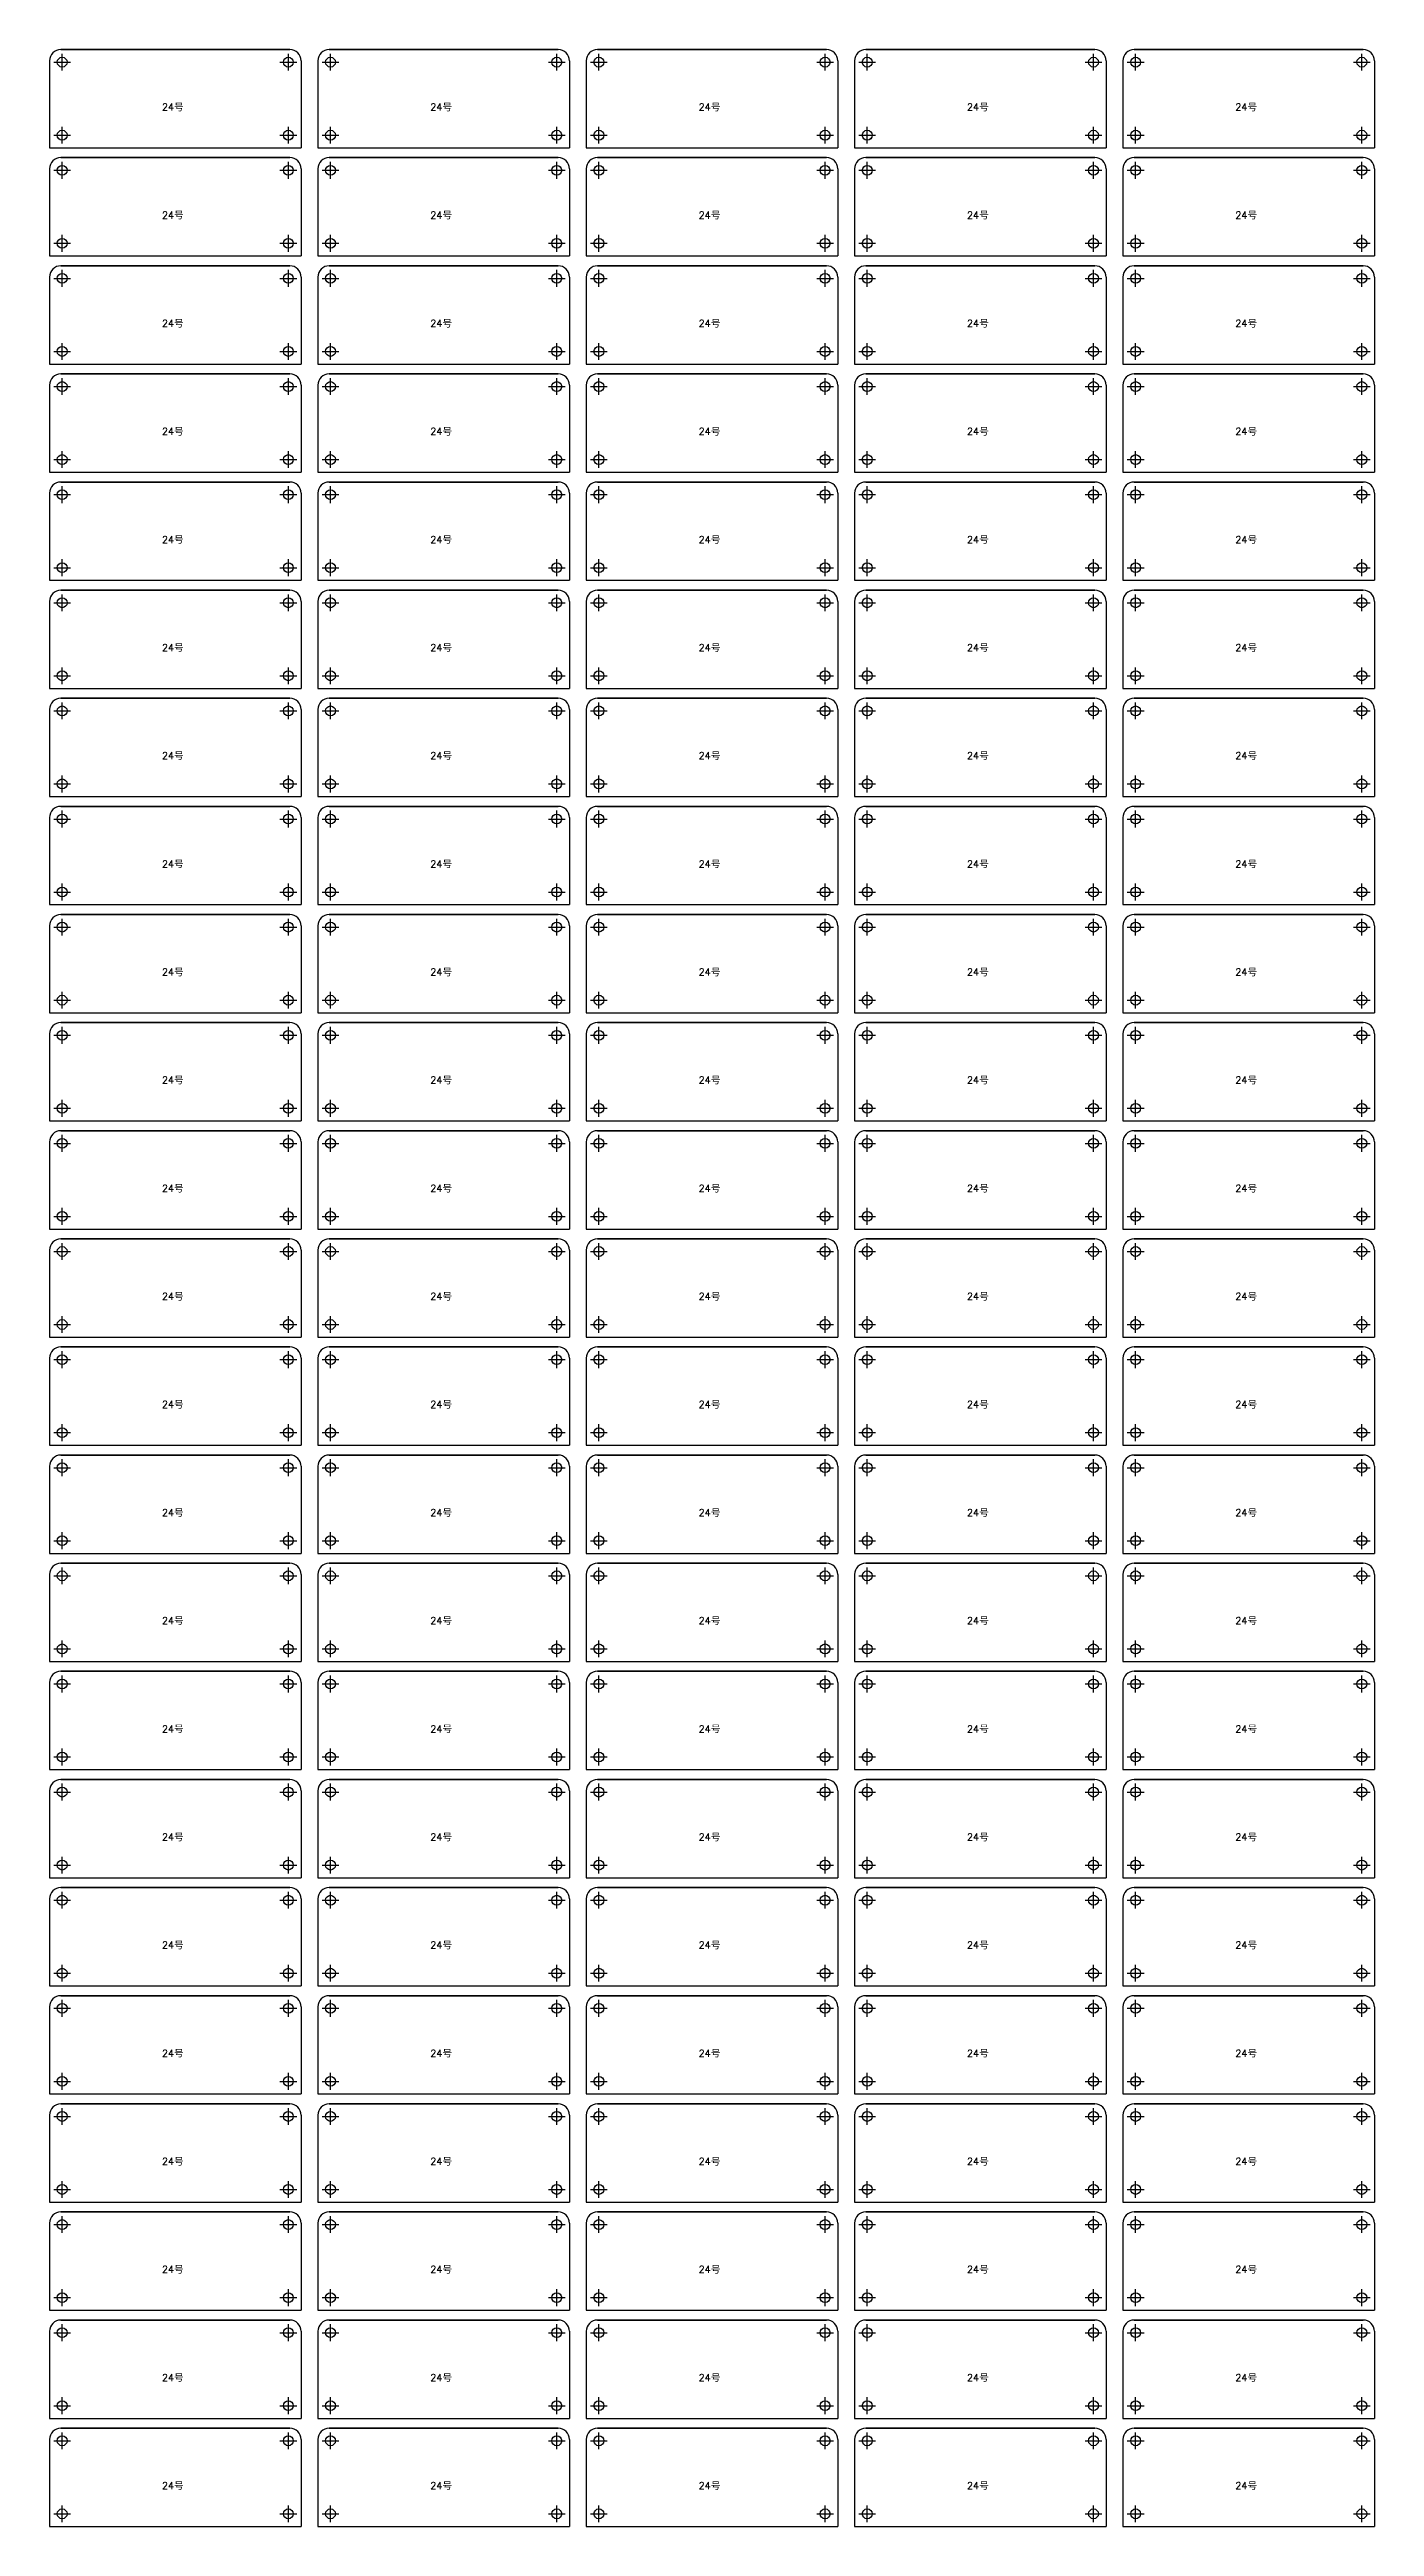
# Model space of a CAD drawing. Header units: millimetres. Extents: x 0 to 7379, y 0 to 1000.
# Drawn here: x 5951 to 6423, y 114 to 996 of the extents above; entities that cross this region are included whole.
import ezdxf

# ---------------------------------------------------------------- set-up
doc = ezdxf.new("R2010")
doc.units = ezdxf.units.MM
doc.header["$PDMODE"] = 2
doc.header["$PDSIZE"] = 3
doc.layers.add('POINT', color=2, linetype='Continuous')
doc.layers.add('PROPRO', color=1, linetype='Continuous')
doc.styles.get("Standard").update_dxf_attribs({"font": 'txt.shx', "height": 2})

msp = doc.modelspace()

# ---------------------------------------------------------------- texts
at = {"char_height": 2.5, "width": 40.286781, "attachment_point": 1}
for insert in [(5991.164, 976.7695), (6086.764, 976.7695), (6182.364, 976.7695), (6277.964, 976.7695), (6373.564, 976.7695), (5991.164, 938.2695), (6086.764, 938.2695), (6182.364, 938.2695), (6277.964, 938.2695), (6373.564, 938.2695), (5991.164, 899.7695), (6086.764, 899.7695), (6182.364, 899.7695), (6277.964, 899.7695), (6373.564, 899.7695), (5991.164, 861.2695), (6086.764, 861.2695), (6182.364, 861.2695), (6277.964, 861.2695), (6373.564, 861.2695), (5991.164, 822.7695), (6086.764, 822.7695), (6182.364, 822.7695), (6277.964, 822.7695), (6373.564, 822.7695), (5991.164, 784.2695), (6086.764, 784.2695), (6182.364, 784.2695), (6277.964, 784.2695), (6373.564, 784.2695), (5991.164, 745.7695), (6086.764, 745.7695), (6182.364, 745.7695), (6277.964, 745.7695), (6373.564, 745.7695), (5991.164, 707.2695), (6086.764, 707.2695), (6182.364, 707.2695), (6277.964, 707.2695), (6373.564, 707.2695), (5991.164, 668.7695), (6086.764, 668.7695), (6182.364, 668.7695), (6277.964, 668.7695), (6373.564, 668.7695), (5991.164, 630.2695), (6086.764, 630.2695), (6182.364, 630.2695), (6277.964, 630.2695), (6373.564, 630.2695), (5991.164, 591.7695), (6086.764, 591.7695), (6182.364, 591.7695), (6277.964, 591.7695), (6373.564, 591.7695), (5991.164, 553.2695), (6086.764, 553.2695), (6182.364, 553.2695), (6277.964, 553.2695), (6373.564, 553.2695), (5991.164, 514.7695), (6086.764, 514.7695), (6182.364, 514.7695), (6277.964, 514.7695), (6373.564, 514.7695), (5991.164, 476.2695), (6086.764, 476.2695), (6182.364, 476.2695), (6277.964, 476.2695), (6373.564, 476.2695), (5991.164, 437.7695), (6086.764, 437.7695), (6182.364, 437.7695), (6277.964, 437.7695), (6373.564, 437.7695), (5991.164, 399.2695), (6086.764, 399.2695), (6182.364, 399.2695), (6277.964, 399.2695), (6373.564, 399.2695), (5991.164, 360.7695), (6086.764, 360.7695), (6182.364, 360.7695), (6277.964, 360.7695), (6373.564, 360.7695), (5991.164, 322.2695), (6086.764, 322.2695), (6182.364, 322.2695), (6277.964, 322.2695), (6373.564, 322.2695), (5991.164, 283.7695), (6086.764, 283.7695), (6182.364, 283.7695), (6277.964, 283.7695), (6373.564, 283.7695), (5991.164, 245.2695), (6086.764, 245.2695), (6182.364, 245.2695), (6277.964, 245.2695), (6373.564, 245.2695), (5991.164, 206.7695), (6086.764, 206.7695), (6182.364, 206.7695), (6277.964, 206.7695), (6373.564, 206.7695), (5991.164, 168.2695), (6086.764, 168.2695), (6182.364, 168.2695), (6277.964, 168.2695), (6373.564, 168.2695), (5991.164, 129.7695), (6086.764, 129.7695), (6182.364, 129.7695), (6277.964, 129.7695), (6373.564, 129.7695)]:
    msp.add_mtext('24{\\fSimSun|b0|i0|c134|p2;号}', dxfattribs=dict(at, insert=insert))

# ---------------------------------------------------------------- blocks, each defined once
blk = doc.blocks.new('*U14', base_point=(-55.767, 1432.565))
at = {"layer": 'POINT', "color": 2}
blk.add_point((-55.767, 1432.565), dxfattribs=at)
at = {"layer": 'PROPRO'}
blk.add_circle((-55.767, 1432.565), 1.75, dxfattribs=at)
blk = doc.blocks.new('*U13', base_point=(-136.367, 1432.565))
at = {"layer": 'POINT', "color": 2}
blk.add_point((-136.367, 1432.565), dxfattribs=at)
at = {"layer": 'PROPRO'}
blk.add_circle((-136.367, 1432.565), 1.75, dxfattribs=at)
blk = doc.blocks.new('*U12', base_point=(-55.767, 1458.565))
at = {"layer": 'POINT', "color": 2}
blk.add_point((-55.767, 1458.565), dxfattribs=at)
at = {"layer": 'PROPRO'}
blk.add_circle((-55.767, 1458.565), 1.75, dxfattribs=at)
blk = doc.blocks.new('*U11', base_point=(-136.367, 1458.565))
at = {"layer": 'POINT', "color": 2}
blk.add_point((-136.367, 1458.565), dxfattribs=at)
at = {"layer": 'PROPRO'}
blk.add_circle((-136.367, 1458.565), 1.75, dxfattribs=at)

# ---------------------------------------------------------------- linework, layer by layer
for p, q in [((5951.1098, 992), (5951.1098, 981.8)), ((5951.1098, 992), (5951.1098, 961)), ((6036.7098, 996), (5955.1098, 996)), ((5955.1098, 996), (6036.7098, 996)), ((6040.7098, 992), (6040.7098, 981.8)), ((6040.7098, 992), (6040.7098, 981.8)), ((6040.7098, 992), (6040.7098, 966)), ((6040.7098, 992), (6040.7098, 961)), ((6046.7098, 992), (6046.7098, 981.8)), ((6046.7098, 992), (6046.7098, 961)), ((6132.3098, 996), (6050.7098, 996)), ((6050.7098, 996), (6132.3098, 996)), ((6136.3098, 992), (6136.3098, 981.8)), ((6136.3098, 992), (6136.3098, 981.8)), ((6136.3098, 992), (6136.3098, 966)), ((6136.3098, 992), (6136.3098, 961)), ((6142.3098, 992), (6142.3098, 981.8)), ((6142.3098, 992), (6142.3098, 961)), ((6227.9098, 996), (6146.3098, 996)), ((6146.3098, 996), (6227.9098, 996)), ((6231.9098, 992), (6231.9098, 981.8)), ((6231.9098, 992), (6231.9098, 981.8)), ((6231.9098, 992), (6231.9098, 966)), ((6231.9098, 992), (6231.9098, 961)), ((6237.9098, 992), (6237.9098, 981.8)), ((6237.9098, 992), (6237.9098, 961)), ((6323.5098, 996), (6241.9098, 996)), ((6241.9098, 996), (6323.5098, 996)), ((6327.5098, 992), (6327.5098, 981.8)), ((6327.5098, 992), (6327.5098, 981.8)), ((6327.5098, 992), (6327.5098, 966)), ((6327.5098, 992), (6327.5098, 961)), ((6333.5098, 992), (6333.5098, 981.8)), ((6333.5098, 992), (6333.5098, 961)), ((6419.1098, 996), (6337.5098, 996)), ((6337.5098, 996), (6419.1098, 996)), ((6423.1098, 992), (6423.1098, 981.8)), ((6423.1098, 992), (6423.1098, 981.8)), ((6423.1098, 992), (6423.1098, 966)), ((6423.1098, 992), (6423.1098, 961)), ((5951.1098, 961), (6040.7098, 961)), ((5951.1098, 953.5), (5951.1098, 943.3)), ((5951.1098, 953.5), (5951.1098, 922.5)), ((6036.7098, 957.5), (5955.1098, 957.5)), ((5955.1098, 957.5), (6036.7098, 957.5)), ((5991.3598, 961), (6000.4598, 961)), ((6040.7098, 953.5), (6040.7098, 943.3)), ((6040.7098, 953.5), (6040.7098, 943.3)), ((6040.7098, 953.5), (6040.7098, 927.5)), ((6040.7098, 953.5), (6040.7098, 922.5)), ((6046.7098, 961), (6136.3098, 961)), ((6046.7098, 953.5), (6046.7098, 943.3)), ((6046.7098, 953.5), (6046.7098, 922.5)), ((6132.3098, 957.5), (6050.7098, 957.5)), ((6050.7098, 957.5), (6132.3098, 957.5)), ((6086.9598, 961), (6096.0598, 961)), ((6136.3098, 953.5), (6136.3098, 943.3)), ((6136.3098, 953.5), (6136.3098, 943.3)), ((6136.3098, 953.5), (6136.3098, 927.5)), ((6136.3098, 953.5), (6136.3098, 922.5)), ((6142.3098, 961), (6231.9098, 961)), ((6142.3098, 953.5), (6142.3098, 943.3)), ((6142.3098, 953.5), (6142.3098, 922.5)), ((6227.9098, 957.5), (6146.3098, 957.5)), ((6146.3098, 957.5), (6227.9098, 957.5)), ((6182.5598, 961), (6191.6598, 961)), ((6231.9098, 953.5), (6231.9098, 943.3)), ((6231.9098, 953.5), (6231.9098, 943.3)), ((6231.9098, 953.5), (6231.9098, 927.5)), ((6231.9098, 953.5), (6231.9098, 922.5)), ((6237.9098, 961), (6327.5098, 961)), ((6237.9098, 953.5), (6237.9098, 943.3)), ((6237.9098, 953.5), (6237.9098, 922.5)), ((6323.5098, 957.5), (6241.9098, 957.5)), ((6241.9098, 957.5), (6323.5098, 957.5)), ((6278.1598, 961), (6287.2598, 961)), ((6327.5098, 953.5), (6327.5098, 943.3)), ((6327.5098, 953.5), (6327.5098, 943.3)), ((6327.5098, 953.5), (6327.5098, 927.5)), ((6327.5098, 953.5), (6327.5098, 922.5)), ((6333.5098, 961), (6423.1098, 961)), ((6333.5098, 953.5), (6333.5098, 943.3)), ((6333.5098, 953.5), (6333.5098, 922.5)), ((6419.1098, 957.5), (6337.5098, 957.5)), ((6337.5098, 957.5), (6419.1098, 957.5)), ((6373.7598, 961), (6382.8598, 961)), ((6423.1098, 953.5), (6423.1098, 943.3)), ((6423.1098, 953.5), (6423.1098, 943.3)), ((6423.1098, 953.5), (6423.1098, 927.5)), ((6423.1098, 953.5), (6423.1098, 922.5)), ((5951.1098, 922.5), (6040.7098, 922.5)), ((6036.7098, 919), (5955.1098, 919)), ((5955.1098, 919), (6036.7098, 919)), ((5991.3598, 922.5), (6000.4598, 922.5)), ((6046.7098, 922.5), (6136.3098, 922.5)), ((6132.3098, 919), (6050.7098, 919)), ((6050.7098, 919), (6132.3098, 919)), ((6086.9598, 922.5), (6096.0598, 922.5)), ((6142.3098, 922.5), (6231.9098, 922.5)), ((6227.9098, 919), (6146.3098, 919)), ((6146.3098, 919), (6227.9098, 919)), ((6182.5598, 922.5), (6191.6598, 922.5)), ((6237.9098, 922.5), (6327.5098, 922.5)), ((6323.5098, 919), (6241.9098, 919)), ((6241.9098, 919), (6323.5098, 919)), ((6278.1598, 922.5), (6287.2598, 922.5)), ((6333.5098, 922.5), (6423.1098, 922.5)), ((6419.1098, 919), (6337.5098, 919)), ((6337.5098, 919), (6419.1098, 919)), ((6373.7598, 922.5), (6382.8598, 922.5)), ((5951.1098, 915), (5951.1098, 904.8)), ((5951.1098, 915), (5951.1098, 884)), ((6040.7098, 915), (6040.7098, 904.8)), ((6040.7098, 915), (6040.7098, 904.8)), ((6040.7098, 915), (6040.7098, 889)), ((6040.7098, 915), (6040.7098, 884)), ((6046.7098, 915), (6046.7098, 904.8)), ((6046.7098, 915), (6046.7098, 884)), ((6136.3098, 915), (6136.3098, 904.8)), ((6136.3098, 915), (6136.3098, 904.8)), ((6136.3098, 915), (6136.3098, 889)), ((6136.3098, 915), (6136.3098, 884)), ((6142.3098, 915), (6142.3098, 904.8)), ((6142.3098, 915), (6142.3098, 884)), ((6231.9098, 915), (6231.9098, 904.8)), ((6231.9098, 915), (6231.9098, 904.8)), ((6231.9098, 915), (6231.9098, 889)), ((6231.9098, 915), (6231.9098, 884)), ((6237.9098, 915), (6237.9098, 904.8)), ((6237.9098, 915), (6237.9098, 884)), ((6327.5098, 915), (6327.5098, 904.8)), ((6327.5098, 915), (6327.5098, 904.8)), ((6327.5098, 915), (6327.5098, 889)), ((6327.5098, 915), (6327.5098, 884)), ((6333.5098, 915), (6333.5098, 904.8)), ((6333.5098, 915), (6333.5098, 884)), ((6423.1098, 915), (6423.1098, 904.8)), ((6423.1098, 915), (6423.1098, 904.8)), ((6423.1098, 915), (6423.1098, 889)), ((6423.1098, 915), (6423.1098, 884)), ((5951.1098, 884), (6040.7098, 884)), ((5991.3598, 884), (6000.4598, 884)), ((6046.7098, 884), (6136.3098, 884)), ((6086.9598, 884), (6096.0598, 884)), ((6142.3098, 884), (6231.9098, 884)), ((6182.5598, 884), (6191.6598, 884)), ((6237.9098, 884), (6327.5098, 884)), ((6278.1598, 884), (6287.2598, 884)), ((6333.5098, 884), (6423.1098, 884)), ((6373.7598, 884), (6382.8598, 884)), ((5951.1098, 876.5), (5951.1098, 845.5)), ((5951.1098, 876.5), (5951.1098, 866.3)), ((6036.7098, 880.5), (5955.1098, 880.5)), ((5955.1098, 880.5), (6036.7098, 880.5)), ((6040.7098, 876.5), (6040.7098, 850.5)), ((6040.7098, 876.5), (6040.7098, 845.5)), ((6040.7098, 876.5), (6040.7098, 866.3)), ((6040.7098, 876.5), (6040.7098, 866.3)), ((6046.7098, 876.5), (6046.7098, 845.5)), ((6046.7098, 876.5), (6046.7098, 866.3)), ((6132.3098, 880.5), (6050.7098, 880.5)), ((6050.7098, 880.5), (6132.3098, 880.5)), ((6136.3098, 876.5), (6136.3098, 850.5)), ((6136.3098, 876.5), (6136.3098, 845.5)), ((6136.3098, 876.5), (6136.3098, 866.3)), ((6136.3098, 876.5), (6136.3098, 866.3)), ((6142.3098, 876.5), (6142.3098, 845.5)), ((6142.3098, 876.5), (6142.3098, 866.3)), ((6227.9098, 880.5), (6146.3098, 880.5)), ((6146.3098, 880.5), (6227.9098, 880.5)), ((6231.9098, 876.5), (6231.9098, 850.5)), ((6231.9098, 876.5), (6231.9098, 845.5)), ((6231.9098, 876.5), (6231.9098, 866.3)), ((6231.9098, 876.5), (6231.9098, 866.3)), ((6237.9098, 876.5), (6237.9098, 845.5)), ((6237.9098, 876.5), (6237.9098, 866.3)), ((6323.5098, 880.5), (6241.9098, 880.5)), ((6241.9098, 880.5), (6323.5098, 880.5)), ((6327.5098, 876.5), (6327.5098, 850.5)), ((6327.5098, 876.5), (6327.5098, 845.5)), ((6327.5098, 876.5), (6327.5098, 866.3)), ((6327.5098, 876.5), (6327.5098, 866.3)), ((6333.5098, 876.5), (6333.5098, 845.5)), ((6333.5098, 876.5), (6333.5098, 866.3)), ((6419.1098, 880.5), (6337.5098, 880.5)), ((6337.5098, 880.5), (6419.1098, 880.5)), ((6423.1098, 876.5), (6423.1098, 850.5)), ((6423.1098, 876.5), (6423.1098, 845.5)), ((6423.1098, 876.5), (6423.1098, 866.3)), ((6423.1098, 876.5), (6423.1098, 866.3)), ((5951.1098, 845.5), (6040.7098, 845.5)), ((5951.1098, 838), (5951.1098, 827.8)), ((5951.1098, 838), (5951.1098, 807)), ((6036.7098, 842), (5955.1098, 842)), ((5955.1098, 842), (6036.7098, 842)), ((5991.3598, 845.5), (6000.4598, 845.5)), ((6040.7098, 838), (6040.7098, 827.8)), ((6040.7098, 838), (6040.7098, 827.8)), ((6040.7098, 838), (6040.7098, 812)), ((6040.7098, 838), (6040.7098, 807)), ((6046.7098, 845.5), (6136.3098, 845.5)), ((6046.7098, 838), (6046.7098, 827.8)), ((6046.7098, 838), (6046.7098, 807)), ((6132.3098, 842), (6050.7098, 842)), ((6050.7098, 842), (6132.3098, 842)), ((6086.9598, 845.5), (6096.0598, 845.5)), ((6136.3098, 838), (6136.3098, 827.8)), ((6136.3098, 838), (6136.3098, 827.8)), ((6136.3098, 838), (6136.3098, 812)), ((6136.3098, 838), (6136.3098, 807)), ((6142.3098, 845.5), (6231.9098, 845.5)), ((6142.3098, 838), (6142.3098, 827.8)), ((6142.3098, 838), (6142.3098, 807)), ((6227.9098, 842), (6146.3098, 842)), ((6146.3098, 842), (6227.9098, 842)), ((6182.5598, 845.5), (6191.6598, 845.5)), ((6231.9098, 838), (6231.9098, 827.8)), ((6231.9098, 838), (6231.9098, 827.8)), ((6231.9098, 838), (6231.9098, 812)), ((6231.9098, 838), (6231.9098, 807)), ((6237.9098, 845.5), (6327.5098, 845.5)), ((6237.9098, 838), (6237.9098, 827.8)), ((6237.9098, 838), (6237.9098, 807)), ((6323.5098, 842), (6241.9098, 842)), ((6241.9098, 842), (6323.5098, 842)), ((6278.1598, 845.5), (6287.2598, 845.5)), ((6327.5098, 838), (6327.5098, 827.8)), ((6327.5098, 838), (6327.5098, 827.8)), ((6327.5098, 838), (6327.5098, 812)), ((6327.5098, 838), (6327.5098, 807)), ((6333.5098, 845.5), (6423.1098, 845.5)), ((6333.5098, 838), (6333.5098, 827.8)), ((6333.5098, 838), (6333.5098, 807)), ((6419.1098, 842), (6337.5098, 842)), ((6337.5098, 842), (6419.1098, 842)), ((6373.7598, 845.5), (6382.8598, 845.5)), ((6423.1098, 838), (6423.1098, 827.8)), ((6423.1098, 838), (6423.1098, 827.8)), ((6423.1098, 838), (6423.1098, 812)), ((6423.1098, 838), (6423.1098, 807)), ((5951.1098, 807), (6040.7098, 807)), ((6036.7098, 803.5), (5955.1098, 803.5)), ((5955.1098, 803.5), (6036.7098, 803.5)), ((5991.3598, 807), (6000.4598, 807)), ((6046.7098, 807), (6136.3098, 807)), ((6132.3098, 803.5), (6050.7098, 803.5)), ((6050.7098, 803.5), (6132.3098, 803.5)), ((6086.9598, 807), (6096.0598, 807)), ((6142.3098, 807), (6231.9098, 807)), ((6227.9098, 803.5), (6146.3098, 803.5)), ((6146.3098, 803.5), (6227.9098, 803.5)), ((6182.5598, 807), (6191.6598, 807)), ((6237.9098, 807), (6327.5098, 807)), ((6323.5098, 803.5), (6241.9098, 803.5)), ((6241.9098, 803.5), (6323.5098, 803.5)), ((6278.1598, 807), (6287.2598, 807)), ((6333.5098, 807), (6423.1098, 807)), ((6419.1098, 803.5), (6337.5098, 803.5)), ((6337.5098, 803.5), (6419.1098, 803.5)), ((6373.7598, 807), (6382.8598, 807)), ((5951.1098, 799.5), (5951.1098, 789.3)), ((5951.1098, 799.5), (5951.1098, 768.5)), ((6040.7098, 799.5), (6040.7098, 789.3)), ((6040.7098, 799.5), (6040.7098, 789.3)), ((6040.7098, 799.5), (6040.7098, 773.5)), ((6040.7098, 799.5), (6040.7098, 768.5)), ((6046.7098, 799.5), (6046.7098, 789.3)), ((6046.7098, 799.5), (6046.7098, 768.5)), ((6136.3098, 799.5), (6136.3098, 789.3)), ((6136.3098, 799.5), (6136.3098, 789.3)), ((6136.3098, 799.5), (6136.3098, 773.5)), ((6136.3098, 799.5), (6136.3098, 768.5)), ((6142.3098, 799.5), (6142.3098, 789.3)), ((6142.3098, 799.5), (6142.3098, 768.5)), ((6231.9098, 799.5), (6231.9098, 789.3)), ((6231.9098, 799.5), (6231.9098, 789.3)), ((6231.9098, 799.5), (6231.9098, 773.5)), ((6231.9098, 799.5), (6231.9098, 768.5)), ((6237.9098, 799.5), (6237.9098, 789.3)), ((6237.9098, 799.5), (6237.9098, 768.5)), ((6327.5098, 799.5), (6327.5098, 789.3)), ((6327.5098, 799.5), (6327.5098, 789.3)), ((6327.5098, 799.5), (6327.5098, 773.5)), ((6327.5098, 799.5), (6327.5098, 768.5)), ((6333.5098, 799.5), (6333.5098, 789.3)), ((6333.5098, 799.5), (6333.5098, 768.5)), ((6423.1098, 799.5), (6423.1098, 789.3)), ((6423.1098, 799.5), (6423.1098, 789.3)), ((6423.1098, 799.5), (6423.1098, 773.5)), ((6423.1098, 799.5), (6423.1098, 768.5)), ((5951.1098, 768.5), (6040.7098, 768.5)), ((5991.3598, 768.5), (6000.4598, 768.5)), ((6046.7098, 768.5), (6136.3098, 768.5)), ((6086.9598, 768.5), (6096.0598, 768.5)), ((6142.3098, 768.5), (6231.9098, 768.5)), ((6182.5598, 768.5), (6191.6598, 768.5)), ((6237.9098, 768.5), (6327.5098, 768.5)), ((6278.1598, 768.5), (6287.2598, 768.5)), ((6333.5098, 768.5), (6423.1098, 768.5)), ((6373.7598, 768.5), (6382.8598, 768.5)), ((5951.1098, 761), (5951.1098, 750.8)), ((5951.1098, 761), (5951.1098, 730)), ((6036.7098, 765), (5955.1098, 765)), ((5955.1098, 765), (6036.7098, 765)), ((6040.7098, 761), (6040.7098, 750.8)), ((6040.7098, 761), (6040.7098, 750.8)), ((6040.7098, 761), (6040.7098, 735)), ((6040.7098, 761), (6040.7098, 730)), ((6046.7098, 761), (6046.7098, 750.8)), ((6046.7098, 761), (6046.7098, 730)), ((6132.3098, 765), (6050.7098, 765)), ((6050.7098, 765), (6132.3098, 765)), ((6136.3098, 761), (6136.3098, 750.8)), ((6136.3098, 761), (6136.3098, 750.8)), ((6136.3098, 761), (6136.3098, 735)), ((6136.3098, 761), (6136.3098, 730)), ((6142.3098, 761), (6142.3098, 750.8)), ((6142.3098, 761), (6142.3098, 730)), ((6227.9098, 765), (6146.3098, 765)), ((6146.3098, 765), (6227.9098, 765)), ((6231.9098, 761), (6231.9098, 750.8)), ((6231.9098, 761), (6231.9098, 750.8)), ((6231.9098, 761), (6231.9098, 735)), ((6231.9098, 761), (6231.9098, 730)), ((6237.9098, 761), (6237.9098, 750.8)), ((6237.9098, 761), (6237.9098, 730)), ((6323.5098, 765), (6241.9098, 765)), ((6241.9098, 765), (6323.5098, 765)), ((6327.5098, 761), (6327.5098, 750.8)), ((6327.5098, 761), (6327.5098, 750.8)), ((6327.5098, 761), (6327.5098, 735)), ((6327.5098, 761), (6327.5098, 730)), ((6333.5098, 761), (6333.5098, 750.8)), ((6333.5098, 761), (6333.5098, 730)), ((6419.1098, 765), (6337.5098, 765)), ((6337.5098, 765), (6419.1098, 765)), ((6423.1098, 761), (6423.1098, 750.8)), ((6423.1098, 761), (6423.1098, 750.8)), ((6423.1098, 761), (6423.1098, 735)), ((6423.1098, 761), (6423.1098, 730)), ((5951.1098, 730), (6040.7098, 730)), ((6036.7098, 726.5), (5955.1098, 726.5)), ((5955.1098, 726.5), (6036.7098, 726.5)), ((5991.3598, 730), (6000.4598, 730)), ((6046.7098, 730), (6136.3098, 730)), ((6132.3098, 726.5), (6050.7098, 726.5)), ((6050.7098, 726.5), (6132.3098, 726.5)), ((6086.9598, 730), (6096.0598, 730)), ((6142.3098, 730), (6231.9098, 730)), ((6227.9098, 726.5), (6146.3098, 726.5)), ((6146.3098, 726.5), (6227.9098, 726.5)), ((6182.5598, 730), (6191.6598, 730)), ((6237.9098, 730), (6327.5098, 730)), ((6323.5098, 726.5), (6241.9098, 726.5)), ((6241.9098, 726.5), (6323.5098, 726.5)), ((6278.1598, 730), (6287.2598, 730)), ((6333.5098, 730), (6423.1098, 730)), ((6419.1098, 726.5), (6337.5098, 726.5)), ((6337.5098, 726.5), (6419.1098, 726.5)), ((6373.7598, 730), (6382.8598, 730)), ((5951.1098, 722.5), (5951.1098, 712.3)), ((5951.1098, 722.5), (5951.1098, 691.5)), ((6040.7098, 722.5), (6040.7098, 712.3)), ((6040.7098, 722.5), (6040.7098, 712.3)), ((6040.7098, 722.5), (6040.7098, 696.5)), ((6040.7098, 722.5), (6040.7098, 691.5)), ((6046.7098, 722.5), (6046.7098, 712.3)), ((6046.7098, 722.5), (6046.7098, 691.5)), ((6136.3098, 722.5), (6136.3098, 712.3)), ((6136.3098, 722.5), (6136.3098, 712.3)), ((6136.3098, 722.5), (6136.3098, 696.5)), ((6136.3098, 722.5), (6136.3098, 691.5)), ((6142.3098, 722.5), (6142.3098, 712.3)), ((6142.3098, 722.5), (6142.3098, 691.5)), ((6231.9098, 722.5), (6231.9098, 712.3)), ((6231.9098, 722.5), (6231.9098, 712.3)), ((6231.9098, 722.5), (6231.9098, 696.5)), ((6231.9098, 722.5), (6231.9098, 691.5)), ((6237.9098, 722.5), (6237.9098, 712.3)), ((6237.9098, 722.5), (6237.9098, 691.5)), ((6327.5098, 722.5), (6327.5098, 712.3)), ((6327.5098, 722.5), (6327.5098, 712.3)), ((6327.5098, 722.5), (6327.5098, 696.5)), ((6327.5098, 722.5), (6327.5098, 691.5)), ((6333.5098, 722.5), (6333.5098, 712.3)), ((6333.5098, 722.5), (6333.5098, 691.5)), ((6423.1098, 722.5), (6423.1098, 712.3)), ((6423.1098, 722.5), (6423.1098, 712.3)), ((6423.1098, 722.5), (6423.1098, 696.5)), ((6423.1098, 722.5), (6423.1098, 691.5)), ((5951.1098, 691.5), (6040.7098, 691.5)), ((6036.7098, 688), (5955.1098, 688)), ((5955.1098, 688), (6036.7098, 688)), ((5991.3598, 691.5), (6000.4598, 691.5)), ((6046.7098, 691.5), (6136.3098, 691.5)), ((6132.3098, 688), (6050.7098, 688)), ((6050.7098, 688), (6132.3098, 688)), ((6086.9598, 691.5), (6096.0598, 691.5)), ((6142.3098, 691.5), (6231.9098, 691.5)), ((6227.9098, 688), (6146.3098, 688)), ((6146.3098, 688), (6227.9098, 688)), ((6182.5598, 691.5), (6191.6598, 691.5)), ((6237.9098, 691.5), (6327.5098, 691.5)), ((6323.5098, 688), (6241.9098, 688)), ((6241.9098, 688), (6323.5098, 688)), ((6278.1598, 691.5), (6287.2598, 691.5)), ((6333.5098, 691.5), (6423.1098, 691.5)), ((6419.1098, 688), (6337.5098, 688)), ((6337.5098, 688), (6419.1098, 688)), ((6373.7598, 691.5), (6382.8598, 691.5)), ((5951.1098, 684), (5951.1098, 673.8)), ((5951.1098, 684), (5951.1098, 653)), ((6040.7098, 684), (6040.7098, 673.8)), ((6040.7098, 684), (6040.7098, 673.8)), ((6040.7098, 684), (6040.7098, 658)), ((6040.7098, 684), (6040.7098, 653)), ((6046.7098, 684), (6046.7098, 673.8)), ((6046.7098, 684), (6046.7098, 653)), ((6136.3098, 684), (6136.3098, 673.8)), ((6136.3098, 684), (6136.3098, 673.8)), ((6136.3098, 684), (6136.3098, 658)), ((6136.3098, 684), (6136.3098, 653)), ((6142.3098, 684), (6142.3098, 673.8)), ((6142.3098, 684), (6142.3098, 653)), ((6231.9098, 684), (6231.9098, 673.8)), ((6231.9098, 684), (6231.9098, 673.8)), ((6231.9098, 684), (6231.9098, 658)), ((6231.9098, 684), (6231.9098, 653)), ((6237.9098, 684), (6237.9098, 673.8)), ((6237.9098, 684), (6237.9098, 653)), ((6327.5098, 684), (6327.5098, 673.8)), ((6327.5098, 684), (6327.5098, 673.8)), ((6327.5098, 684), (6327.5098, 658)), ((6327.5098, 684), (6327.5098, 653)), ((6333.5098, 684), (6333.5098, 673.8)), ((6333.5098, 684), (6333.5098, 653)), ((6423.1098, 684), (6423.1098, 673.8)), ((6423.1098, 684), (6423.1098, 673.8)), ((6423.1098, 684), (6423.1098, 658)), ((6423.1098, 684), (6423.1098, 653)), ((5951.1098, 653), (6040.7098, 653)), ((5991.3598, 653), (6000.4598, 653)), ((6046.7098, 653), (6136.3098, 653)), ((6086.9598, 653), (6096.0598, 653)), ((6142.3098, 653), (6231.9098, 653)), ((6182.5598, 653), (6191.6598, 653)), ((6237.9098, 653), (6327.5098, 653)), ((6278.1598, 653), (6287.2598, 653)), ((6333.5098, 653), (6423.1098, 653)), ((6373.7598, 653), (6382.8598, 653)), ((5951.1098, 645.5), (5951.1098, 635.3)), ((5951.1098, 645.5), (5951.1098, 614.5)), ((6036.7098, 649.5), (5955.1098, 649.5)), ((5955.1098, 649.5), (6036.7098, 649.5)), ((6040.7098, 645.5), (6040.7098, 635.3)), ((6040.7098, 645.5), (6040.7098, 635.3)), ((6040.7098, 645.5), (6040.7098, 619.5)), ((6040.7098, 645.5), (6040.7098, 614.5)), ((6046.7098, 645.5), (6046.7098, 635.3)), ((6046.7098, 645.5), (6046.7098, 614.5)), ((6132.3098, 649.5), (6050.7098, 649.5)), ((6050.7098, 649.5), (6132.3098, 649.5)), ((6136.3098, 645.5), (6136.3098, 635.3)), ((6136.3098, 645.5), (6136.3098, 635.3)), ((6136.3098, 645.5), (6136.3098, 619.5)), ((6136.3098, 645.5), (6136.3098, 614.5)), ((6142.3098, 645.5), (6142.3098, 635.3)), ((6142.3098, 645.5), (6142.3098, 614.5)), ((6227.9098, 649.5), (6146.3098, 649.5)), ((6146.3098, 649.5), (6227.9098, 649.5)), ((6231.9098, 645.5), (6231.9098, 635.3)), ((6231.9098, 645.5), (6231.9098, 635.3)), ((6231.9098, 645.5), (6231.9098, 619.5)), ((6231.9098, 645.5), (6231.9098, 614.5)), ((6237.9098, 645.5), (6237.9098, 635.3)), ((6237.9098, 645.5), (6237.9098, 614.5)), ((6323.5098, 649.5), (6241.9098, 649.5)), ((6241.9098, 649.5), (6323.5098, 649.5)), ((6327.5098, 645.5), (6327.5098, 635.3)), ((6327.5098, 645.5), (6327.5098, 635.3)), ((6327.5098, 645.5), (6327.5098, 619.5)), ((6327.5098, 645.5), (6327.5098, 614.5)), ((6333.5098, 645.5), (6333.5098, 635.3)), ((6333.5098, 645.5), (6333.5098, 614.5)), ((6419.1098, 649.5), (6337.5098, 649.5)), ((6337.5098, 649.5), (6419.1098, 649.5)), ((6423.1098, 645.5), (6423.1098, 635.3)), ((6423.1098, 645.5), (6423.1098, 635.3)), ((6423.1098, 645.5), (6423.1098, 619.5)), ((6423.1098, 645.5), (6423.1098, 614.5)), ((5951.1098, 614.5), (6040.7098, 614.5)), ((6036.7098, 611), (5955.1098, 611)), ((5955.1098, 611), (6036.7098, 611)), ((5991.3598, 614.5), (6000.4598, 614.5)), ((6046.7098, 614.5), (6136.3098, 614.5)), ((6132.3098, 611), (6050.7098, 611)), ((6050.7098, 611), (6132.3098, 611)), ((6086.9598, 614.5), (6096.0598, 614.5)), ((6142.3098, 614.5), (6231.9098, 614.5)), ((6227.9098, 611), (6146.3098, 611)), ((6146.3098, 611), (6227.9098, 611)), ((6182.5598, 614.5), (6191.6598, 614.5)), ((6237.9098, 614.5), (6327.5098, 614.5)), ((6323.5098, 611), (6241.9098, 611)), ((6241.9098, 611), (6323.5098, 611)), ((6278.1598, 614.5), (6287.2598, 614.5)), ((6333.5098, 614.5), (6423.1098, 614.5)), ((6419.1098, 611), (6337.5098, 611)), ((6337.5098, 611), (6419.1098, 611)), ((6373.7598, 614.5), (6382.8598, 614.5)), ((5951.1098, 607), (5951.1098, 596.8)), ((5951.1098, 607), (5951.1098, 576)), ((6040.7098, 607), (6040.7098, 596.8)), ((6040.7098, 607), (6040.7098, 596.8)), ((6040.7098, 607), (6040.7098, 581)), ((6040.7098, 607), (6040.7098, 576)), ((6046.7098, 607), (6046.7098, 596.8)), ((6046.7098, 607), (6046.7098, 576)), ((6136.3098, 607), (6136.3098, 596.8)), ((6136.3098, 607), (6136.3098, 596.8)), ((6136.3098, 607), (6136.3098, 581)), ((6136.3098, 607), (6136.3098, 576)), ((6142.3098, 607), (6142.3098, 596.8)), ((6142.3098, 607), (6142.3098, 576)), ((6231.9098, 607), (6231.9098, 596.8)), ((6231.9098, 607), (6231.9098, 596.8)), ((6231.9098, 607), (6231.9098, 581)), ((6231.9098, 607), (6231.9098, 576)), ((6237.9098, 607), (6237.9098, 596.8)), ((6237.9098, 607), (6237.9098, 576)), ((6327.5098, 607), (6327.5098, 596.8)), ((6327.5098, 607), (6327.5098, 596.8)), ((6327.5098, 607), (6327.5098, 581)), ((6327.5098, 607), (6327.5098, 576)), ((6333.5098, 607), (6333.5098, 596.8)), ((6333.5098, 607), (6333.5098, 576)), ((6423.1098, 607), (6423.1098, 596.8)), ((6423.1098, 607), (6423.1098, 596.8)), ((6423.1098, 607), (6423.1098, 581)), ((6423.1098, 607), (6423.1098, 576)), ((5951.1098, 576), (6040.7098, 576)), ((5991.3598, 576), (6000.4598, 576)), ((6046.7098, 576), (6136.3098, 576)), ((6086.9598, 576), (6096.0598, 576)), ((6142.3098, 576), (6231.9098, 576)), ((6182.5598, 576), (6191.6598, 576)), ((6237.9098, 576), (6327.5098, 576)), ((6278.1598, 576), (6287.2598, 576)), ((6333.5098, 576), (6423.1098, 576)), ((6373.7598, 576), (6382.8598, 576)), ((5951.1098, 568.5), (5951.1098, 558.3)), ((5951.1098, 568.5), (5951.1098, 537.5)), ((6036.7098, 572.5), (5955.1098, 572.5)), ((5955.1098, 572.5), (6036.7098, 572.5)), ((6040.7098, 568.5), (6040.7098, 558.3)), ((6040.7098, 568.5), (6040.7098, 558.3)), ((6040.7098, 568.5), (6040.7098, 542.5)), ((6040.7098, 568.5), (6040.7098, 537.5)), ((6046.7098, 568.5), (6046.7098, 558.3)), ((6046.7098, 568.5), (6046.7098, 537.5)), ((6132.3098, 572.5), (6050.7098, 572.5)), ((6050.7098, 572.5), (6132.3098, 572.5)), ((6136.3098, 568.5), (6136.3098, 558.3)), ((6136.3098, 568.5), (6136.3098, 558.3)), ((6136.3098, 568.5), (6136.3098, 542.5)), ((6136.3098, 568.5), (6136.3098, 537.5)), ((6142.3098, 568.5), (6142.3098, 558.3)), ((6142.3098, 568.5), (6142.3098, 537.5)), ((6227.9098, 572.5), (6146.3098, 572.5)), ((6146.3098, 572.5), (6227.9098, 572.5)), ((6231.9098, 568.5), (6231.9098, 558.3)), ((6231.9098, 568.5), (6231.9098, 558.3)), ((6231.9098, 568.5), (6231.9098, 542.5)), ((6231.9098, 568.5), (6231.9098, 537.5)), ((6237.9098, 568.5), (6237.9098, 558.3)), ((6237.9098, 568.5), (6237.9098, 537.5)), ((6323.5098, 572.5), (6241.9098, 572.5)), ((6241.9098, 572.5), (6323.5098, 572.5)), ((6327.5098, 568.5), (6327.5098, 558.3)), ((6327.5098, 568.5), (6327.5098, 558.3)), ((6327.5098, 568.5), (6327.5098, 542.5)), ((6327.5098, 568.5), (6327.5098, 537.5)), ((6333.5098, 568.5), (6333.5098, 558.3)), ((6333.5098, 568.5), (6333.5098, 537.5)), ((6419.1098, 572.5), (6337.5098, 572.5)), ((6337.5098, 572.5), (6419.1098, 572.5)), ((6423.1098, 568.5), (6423.1098, 558.3)), ((6423.1098, 568.5), (6423.1098, 558.3)), ((6423.1098, 568.5), (6423.1098, 542.5)), ((6423.1098, 568.5), (6423.1098, 537.5)), ((5951.1098, 537.5), (6040.7098, 537.5)), ((5951.1098, 530), (5951.1098, 519.8)), ((5951.1098, 530), (5951.1098, 499)), ((6036.7098, 534), (5955.1098, 534)), ((5955.1098, 534), (6036.7098, 534)), ((5991.3598, 537.5), (6000.4598, 537.5)), ((6040.7098, 530), (6040.7098, 519.8)), ((6040.7098, 530), (6040.7098, 519.8)), ((6040.7098, 530), (6040.7098, 504)), ((6040.7098, 530), (6040.7098, 499)), ((6046.7098, 537.5), (6136.3098, 537.5)), ((6046.7098, 530), (6046.7098, 519.8)), ((6046.7098, 530), (6046.7098, 499)), ((6132.3098, 534), (6050.7098, 534)), ((6050.7098, 534), (6132.3098, 534)), ((6086.9598, 537.5), (6096.0598, 537.5)), ((6136.3098, 530), (6136.3098, 519.8)), ((6136.3098, 530), (6136.3098, 519.8)), ((6136.3098, 530), (6136.3098, 504)), ((6136.3098, 530), (6136.3098, 499)), ((6142.3098, 537.5), (6231.9098, 537.5)), ((6142.3098, 530), (6142.3098, 519.8)), ((6142.3098, 530), (6142.3098, 499)), ((6227.9098, 534), (6146.3098, 534)), ((6146.3098, 534), (6227.9098, 534)), ((6182.5598, 537.5), (6191.6598, 537.5)), ((6231.9098, 530), (6231.9098, 519.8)), ((6231.9098, 530), (6231.9098, 519.8)), ((6231.9098, 530), (6231.9098, 504)), ((6231.9098, 530), (6231.9098, 499)), ((6237.9098, 537.5), (6327.5098, 537.5)), ((6237.9098, 530), (6237.9098, 519.8)), ((6237.9098, 530), (6237.9098, 499)), ((6323.5098, 534), (6241.9098, 534)), ((6241.9098, 534), (6323.5098, 534)), ((6278.1598, 537.5), (6287.2598, 537.5)), ((6327.5098, 530), (6327.5098, 519.8)), ((6327.5098, 530), (6327.5098, 519.8)), ((6327.5098, 530), (6327.5098, 504)), ((6327.5098, 530), (6327.5098, 499)), ((6333.5098, 537.5), (6423.1098, 537.5)), ((6333.5098, 530), (6333.5098, 519.8)), ((6333.5098, 530), (6333.5098, 499)), ((6419.1098, 534), (6337.5098, 534)), ((6337.5098, 534), (6419.1098, 534)), ((6373.7598, 537.5), (6382.8598, 537.5)), ((6423.1098, 530), (6423.1098, 519.8)), ((6423.1098, 530), (6423.1098, 519.8)), ((6423.1098, 530), (6423.1098, 504)), ((6423.1098, 530), (6423.1098, 499)), ((5951.1098, 499), (6040.7098, 499)), ((6036.7098, 495.5), (5955.1098, 495.5)), ((5955.1098, 495.5), (6036.7098, 495.5)), ((5991.3598, 499), (6000.4598, 499)), ((6046.7098, 499), (6136.3098, 499)), ((6132.3098, 495.5), (6050.7098, 495.5)), ((6050.7098, 495.5), (6132.3098, 495.5)), ((6086.9598, 499), (6096.0598, 499)), ((6142.3098, 499), (6231.9098, 499)), ((6227.9098, 495.5), (6146.3098, 495.5)), ((6146.3098, 495.5), (6227.9098, 495.5)), ((6182.5598, 499), (6191.6598, 499)), ((6237.9098, 499), (6327.5098, 499)), ((6323.5098, 495.5), (6241.9098, 495.5)), ((6241.9098, 495.5), (6323.5098, 495.5)), ((6278.1598, 499), (6287.2598, 499)), ((6333.5098, 499), (6423.1098, 499)), ((6419.1098, 495.5), (6337.5098, 495.5)), ((6337.5098, 495.5), (6419.1098, 495.5)), ((6373.7598, 499), (6382.8598, 499)), ((5951.1098, 491.5), (5951.1098, 481.3)), ((5951.1098, 491.5), (5951.1098, 460.5)), ((6040.7098, 491.5), (6040.7098, 481.3)), ((6040.7098, 491.5), (6040.7098, 481.3)), ((6040.7098, 491.5), (6040.7098, 465.5)), ((6040.7098, 491.5), (6040.7098, 460.5)), ((6046.7098, 491.5), (6046.7098, 481.3)), ((6046.7098, 491.5), (6046.7098, 460.5)), ((6136.3098, 491.5), (6136.3098, 481.3)), ((6136.3098, 491.5), (6136.3098, 481.3)), ((6136.3098, 491.5), (6136.3098, 465.5)), ((6136.3098, 491.5), (6136.3098, 460.5)), ((6142.3098, 491.5), (6142.3098, 481.3)), ((6142.3098, 491.5), (6142.3098, 460.5)), ((6231.9098, 491.5), (6231.9098, 481.3)), ((6231.9098, 491.5), (6231.9098, 481.3)), ((6231.9098, 491.5), (6231.9098, 465.5)), ((6231.9098, 491.5), (6231.9098, 460.5)), ((6237.9098, 491.5), (6237.9098, 481.3)), ((6237.9098, 491.5), (6237.9098, 460.5)), ((6327.5098, 491.5), (6327.5098, 481.3)), ((6327.5098, 491.5), (6327.5098, 481.3)), ((6327.5098, 491.5), (6327.5098, 465.5)), ((6327.5098, 491.5), (6327.5098, 460.5)), ((6333.5098, 491.5), (6333.5098, 481.3)), ((6333.5098, 491.5), (6333.5098, 460.5)), ((6423.1098, 491.5), (6423.1098, 481.3)), ((6423.1098, 491.5), (6423.1098, 481.3)), ((6423.1098, 491.5), (6423.1098, 465.5)), ((6423.1098, 491.5), (6423.1098, 460.5)), ((5951.1098, 460.5), (6040.7098, 460.5)), ((5991.3598, 460.5), (6000.4598, 460.5)), ((6046.7098, 460.5), (6136.3098, 460.5)), ((6086.9598, 460.5), (6096.0598, 460.5)), ((6142.3098, 460.5), (6231.9098, 460.5)), ((6182.5598, 460.5), (6191.6598, 460.5)), ((6237.9098, 460.5), (6327.5098, 460.5)), ((6278.1598, 460.5), (6287.2598, 460.5)), ((6333.5098, 460.5), (6423.1098, 460.5)), ((6373.7598, 460.5), (6382.8598, 460.5)), ((5951.1098, 453), (5951.1098, 442.8)), ((5951.1098, 453), (5951.1098, 422)), ((6036.7098, 457), (5955.1098, 457)), ((5955.1098, 457), (6036.7098, 457)), ((6040.7098, 453), (6040.7098, 442.8)), ((6040.7098, 453), (6040.7098, 442.8)), ((6040.7098, 453), (6040.7098, 427)), ((6040.7098, 453), (6040.7098, 422)), ((6046.7098, 453), (6046.7098, 442.8)), ((6046.7098, 453), (6046.7098, 422)), ((6132.3098, 457), (6050.7098, 457)), ((6050.7098, 457), (6132.3098, 457)), ((6136.3098, 453), (6136.3098, 442.8)), ((6136.3098, 453), (6136.3098, 442.8)), ((6136.3098, 453), (6136.3098, 427)), ((6136.3098, 453), (6136.3098, 422)), ((6142.3098, 453), (6142.3098, 442.8)), ((6142.3098, 453), (6142.3098, 422)), ((6227.9098, 457), (6146.3098, 457)), ((6146.3098, 457), (6227.9098, 457)), ((6231.9098, 453), (6231.9098, 442.8)), ((6231.9098, 453), (6231.9098, 442.8)), ((6231.9098, 453), (6231.9098, 427)), ((6231.9098, 453), (6231.9098, 422)), ((6237.9098, 453), (6237.9098, 442.8)), ((6237.9098, 453), (6237.9098, 422)), ((6323.5098, 457), (6241.9098, 457)), ((6241.9098, 457), (6323.5098, 457)), ((6327.5098, 453), (6327.5098, 442.8)), ((6327.5098, 453), (6327.5098, 442.8)), ((6327.5098, 453), (6327.5098, 427)), ((6327.5098, 453), (6327.5098, 422)), ((6333.5098, 453), (6333.5098, 442.8)), ((6333.5098, 453), (6333.5098, 422)), ((6419.1098, 457), (6337.5098, 457)), ((6337.5098, 457), (6419.1098, 457)), ((6423.1098, 453), (6423.1098, 442.8)), ((6423.1098, 453), (6423.1098, 442.8)), ((6423.1098, 453), (6423.1098, 427)), ((6423.1098, 453), (6423.1098, 422)), ((5951.1098, 422), (6040.7098, 422)), ((6036.7098, 418.5), (5955.1098, 418.5)), ((5955.1098, 418.5), (6036.7098, 418.5)), ((5991.3598, 422), (6000.4598, 422)), ((6046.7098, 422), (6136.3098, 422)), ((6132.3098, 418.5), (6050.7098, 418.5)), ((6050.7098, 418.5), (6132.3098, 418.5)), ((6086.9598, 422), (6096.0598, 422)), ((6142.3098, 422), (6231.9098, 422)), ((6227.9098, 418.5), (6146.3098, 418.5)), ((6146.3098, 418.5), (6227.9098, 418.5)), ((6182.5598, 422), (6191.6598, 422)), ((6237.9098, 422), (6327.5098, 422)), ((6323.5098, 418.5), (6241.9098, 418.5)), ((6241.9098, 418.5), (6323.5098, 418.5)), ((6278.1598, 422), (6287.2598, 422)), ((6333.5098, 422), (6423.1098, 422)), ((6419.1098, 418.5), (6337.5098, 418.5)), ((6337.5098, 418.5), (6419.1098, 418.5)), ((6373.7598, 422), (6382.8598, 422)), ((5951.1098, 414.5), (5951.1098, 404.3)), ((5951.1098, 414.5), (5951.1098, 383.5)), ((6040.7098, 414.5), (6040.7098, 404.3)), ((6040.7098, 414.5), (6040.7098, 404.3)), ((6040.7098, 414.5), (6040.7098, 388.5)), ((6040.7098, 414.5), (6040.7098, 383.5)), ((6046.7098, 414.5), (6046.7098, 404.3)), ((6046.7098, 414.5), (6046.7098, 383.5)), ((6136.3098, 414.5), (6136.3098, 404.3)), ((6136.3098, 414.5), (6136.3098, 404.3)), ((6136.3098, 414.5), (6136.3098, 388.5)), ((6136.3098, 414.5), (6136.3098, 383.5)), ((6142.3098, 414.5), (6142.3098, 404.3)), ((6142.3098, 414.5), (6142.3098, 383.5)), ((6231.9098, 414.5), (6231.9098, 404.3)), ((6231.9098, 414.5), (6231.9098, 404.3)), ((6231.9098, 414.5), (6231.9098, 388.5)), ((6231.9098, 414.5), (6231.9098, 383.5)), ((6237.9098, 414.5), (6237.9098, 404.3)), ((6237.9098, 414.5), (6237.9098, 383.5)), ((6327.5098, 414.5), (6327.5098, 404.3)), ((6327.5098, 414.5), (6327.5098, 404.3)), ((6327.5098, 414.5), (6327.5098, 388.5)), ((6327.5098, 414.5), (6327.5098, 383.5)), ((6333.5098, 414.5), (6333.5098, 404.3)), ((6333.5098, 414.5), (6333.5098, 383.5)), ((6423.1098, 414.5), (6423.1098, 404.3)), ((6423.1098, 414.5), (6423.1098, 404.3)), ((6423.1098, 414.5), (6423.1098, 388.5)), ((6423.1098, 414.5), (6423.1098, 383.5)), ((5951.1098, 383.5), (6040.7098, 383.5)), ((6036.7098, 380), (5955.1098, 380)), ((5955.1098, 380), (6036.7098, 380)), ((5991.3598, 383.5), (6000.4598, 383.5)), ((6046.7098, 383.5), (6136.3098, 383.5)), ((6132.3098, 380), (6050.7098, 380)), ((6050.7098, 380), (6132.3098, 380)), ((6086.9598, 383.5), (6096.0598, 383.5)), ((6142.3098, 383.5), (6231.9098, 383.5)), ((6227.9098, 380), (6146.3098, 380)), ((6146.3098, 380), (6227.9098, 380)), ((6182.5598, 383.5), (6191.6598, 383.5)), ((6237.9098, 383.5), (6327.5098, 383.5)), ((6323.5098, 380), (6241.9098, 380)), ((6241.9098, 380), (6323.5098, 380)), ((6278.1598, 383.5), (6287.2598, 383.5)), ((6333.5098, 383.5), (6423.1098, 383.5)), ((6419.1098, 380), (6337.5098, 380)), ((6337.5098, 380), (6419.1098, 380)), ((6373.7598, 383.5), (6382.8598, 383.5)), ((5951.1098, 376), (5951.1098, 365.8)), ((5951.1098, 376), (5951.1098, 345)), ((6040.7098, 376), (6040.7098, 365.8)), ((6040.7098, 376), (6040.7098, 365.8)), ((6040.7098, 376), (6040.7098, 350)), ((6040.7098, 376), (6040.7098, 345)), ((6046.7098, 376), (6046.7098, 365.8)), ((6046.7098, 376), (6046.7098, 345)), ((6136.3098, 376), (6136.3098, 365.8)), ((6136.3098, 376), (6136.3098, 365.8)), ((6136.3098, 376), (6136.3098, 350)), ((6136.3098, 376), (6136.3098, 345)), ((6142.3098, 376), (6142.3098, 365.8)), ((6142.3098, 376), (6142.3098, 345)), ((6231.9098, 376), (6231.9098, 365.8)), ((6231.9098, 376), (6231.9098, 365.8)), ((6231.9098, 376), (6231.9098, 350)), ((6231.9098, 376), (6231.9098, 345)), ((6237.9098, 376), (6237.9098, 365.8)), ((6237.9098, 376), (6237.9098, 345)), ((6327.5098, 376), (6327.5098, 365.8)), ((6327.5098, 376), (6327.5098, 365.8)), ((6327.5098, 376), (6327.5098, 350)), ((6327.5098, 376), (6327.5098, 345)), ((6333.5098, 376), (6333.5098, 365.8)), ((6333.5098, 376), (6333.5098, 345)), ((6423.1098, 376), (6423.1098, 365.8)), ((6423.1098, 376), (6423.1098, 365.8)), ((6423.1098, 376), (6423.1098, 350)), ((6423.1098, 376), (6423.1098, 345)), ((5951.1098, 345), (6040.7098, 345)), ((5991.3598, 345), (6000.4598, 345)), ((6046.7098, 345), (6136.3098, 345)), ((6086.9598, 345), (6096.0598, 345)), ((6142.3098, 345), (6231.9098, 345)), ((6182.5598, 345), (6191.6598, 345)), ((6237.9098, 345), (6327.5098, 345)), ((6278.1598, 345), (6287.2598, 345)), ((6333.5098, 345), (6423.1098, 345)), ((6373.7598, 345), (6382.8598, 345)), ((5951.1098, 337.5), (5951.1098, 327.3)), ((5951.1098, 337.5), (5951.1098, 306.5)), ((6036.7098, 341.5), (5955.1098, 341.5)), ((5955.1098, 341.5), (6036.7098, 341.5)), ((6040.7098, 337.5), (6040.7098, 327.3)), ((6040.7098, 337.5), (6040.7098, 327.3)), ((6040.7098, 337.5), (6040.7098, 311.5)), ((6040.7098, 337.5), (6040.7098, 306.5)), ((6046.7098, 337.5), (6046.7098, 327.3)), ((6046.7098, 337.5), (6046.7098, 306.5)), ((6132.3098, 341.5), (6050.7098, 341.5)), ((6050.7098, 341.5), (6132.3098, 341.5)), ((6136.3098, 337.5), (6136.3098, 327.3)), ((6136.3098, 337.5), (6136.3098, 327.3)), ((6136.3098, 337.5), (6136.3098, 311.5)), ((6136.3098, 337.5), (6136.3098, 306.5)), ((6142.3098, 337.5), (6142.3098, 327.3)), ((6142.3098, 337.5), (6142.3098, 306.5)), ((6227.9098, 341.5), (6146.3098, 341.5)), ((6146.3098, 341.5), (6227.9098, 341.5)), ((6231.9098, 337.5), (6231.9098, 327.3)), ((6231.9098, 337.5), (6231.9098, 327.3)), ((6231.9098, 337.5), (6231.9098, 311.5)), ((6231.9098, 337.5), (6231.9098, 306.5)), ((6237.9098, 337.5), (6237.9098, 327.3)), ((6237.9098, 337.5), (6237.9098, 306.5)), ((6323.5098, 341.5), (6241.9098, 341.5)), ((6241.9098, 341.5), (6323.5098, 341.5)), ((6327.5098, 337.5), (6327.5098, 327.3)), ((6327.5098, 337.5), (6327.5098, 327.3)), ((6327.5098, 337.5), (6327.5098, 311.5)), ((6327.5098, 337.5), (6327.5098, 306.5)), ((6333.5098, 337.5), (6333.5098, 327.3)), ((6333.5098, 337.5), (6333.5098, 306.5)), ((6419.1098, 341.5), (6337.5098, 341.5)), ((6337.5098, 341.5), (6419.1098, 341.5)), ((6423.1098, 337.5), (6423.1098, 327.3)), ((6423.1098, 337.5), (6423.1098, 327.3)), ((6423.1098, 337.5), (6423.1098, 311.5)), ((6423.1098, 337.5), (6423.1098, 306.5)), ((5951.1098, 306.5), (6040.7098, 306.5)), ((6036.7098, 303), (5955.1098, 303)), ((5955.1098, 303), (6036.7098, 303)), ((5991.3598, 306.5), (6000.4598, 306.5)), ((6046.7098, 306.5), (6136.3098, 306.5)), ((6132.3098, 303), (6050.7098, 303)), ((6050.7098, 303), (6132.3098, 303)), ((6086.9598, 306.5), (6096.0598, 306.5)), ((6142.3098, 306.5), (6231.9098, 306.5)), ((6227.9098, 303), (6146.3098, 303)), ((6146.3098, 303), (6227.9098, 303)), ((6182.5598, 306.5), (6191.6598, 306.5)), ((6237.9098, 306.5), (6327.5098, 306.5)), ((6323.5098, 303), (6241.9098, 303)), ((6241.9098, 303), (6323.5098, 303)), ((6278.1598, 306.5), (6287.2598, 306.5)), ((6333.5098, 306.5), (6423.1098, 306.5)), ((6419.1098, 303), (6337.5098, 303)), ((6337.5098, 303), (6419.1098, 303)), ((6373.7598, 306.5), (6382.8598, 306.5)), ((5951.1098, 299), (5951.1098, 288.8)), ((5951.1098, 299), (5951.1098, 268)), ((6040.7098, 299), (6040.7098, 288.8)), ((6040.7098, 299), (6040.7098, 288.8)), ((6040.7098, 299), (6040.7098, 273)), ((6040.7098, 299), (6040.7098, 268)), ((6046.7098, 299), (6046.7098, 288.8)), ((6046.7098, 299), (6046.7098, 268)), ((6136.3098, 299), (6136.3098, 288.8)), ((6136.3098, 299), (6136.3098, 288.8)), ((6136.3098, 299), (6136.3098, 273)), ((6136.3098, 299), (6136.3098, 268)), ((6142.3098, 299), (6142.3098, 288.8)), ((6142.3098, 299), (6142.3098, 268)), ((6231.9098, 299), (6231.9098, 288.8)), ((6231.9098, 299), (6231.9098, 288.8)), ((6231.9098, 299), (6231.9098, 273)), ((6231.9098, 299), (6231.9098, 268)), ((6237.9098, 299), (6237.9098, 288.8)), ((6237.9098, 299), (6237.9098, 268)), ((6327.5098, 299), (6327.5098, 288.8)), ((6327.5098, 299), (6327.5098, 288.8)), ((6327.5098, 299), (6327.5098, 273)), ((6327.5098, 299), (6327.5098, 268)), ((6333.5098, 299), (6333.5098, 288.8)), ((6333.5098, 299), (6333.5098, 268)), ((6423.1098, 299), (6423.1098, 288.8)), ((6423.1098, 299), (6423.1098, 288.8)), ((6423.1098, 299), (6423.1098, 273)), ((6423.1098, 299), (6423.1098, 268)), ((5951.1098, 268), (6040.7098, 268)), ((5991.3598, 268), (6000.4598, 268)), ((6046.7098, 268), (6136.3098, 268)), ((6086.9598, 268), (6096.0598, 268)), ((6142.3098, 268), (6231.9098, 268)), ((6182.5598, 268), (6191.6598, 268)), ((6237.9098, 268), (6327.5098, 268)), ((6278.1598, 268), (6287.2598, 268)), ((6333.5098, 268), (6423.1098, 268)), ((6373.7598, 268), (6382.8598, 268)), ((5951.1098, 260.5), (5951.1098, 250.3)), ((5951.1098, 260.5), (5951.1098, 229.5)), ((6036.7098, 264.5), (5955.1098, 264.5)), ((5955.1098, 264.5), (6036.7098, 264.5)), ((6040.7098, 260.5), (6040.7098, 250.3)), ((6040.7098, 260.5), (6040.7098, 250.3)), ((6040.7098, 260.5), (6040.7098, 234.5)), ((6040.7098, 260.5), (6040.7098, 229.5)), ((6046.7098, 260.5), (6046.7098, 250.3)), ((6046.7098, 260.5), (6046.7098, 229.5)), ((6132.3098, 264.5), (6050.7098, 264.5)), ((6050.7098, 264.5), (6132.3098, 264.5)), ((6136.3098, 260.5), (6136.3098, 250.3)), ((6136.3098, 260.5), (6136.3098, 250.3)), ((6136.3098, 260.5), (6136.3098, 234.5)), ((6136.3098, 260.5), (6136.3098, 229.5)), ((6142.3098, 260.5), (6142.3098, 250.3)), ((6142.3098, 260.5), (6142.3098, 229.5)), ((6227.9098, 264.5), (6146.3098, 264.5)), ((6146.3098, 264.5), (6227.9098, 264.5)), ((6231.9098, 260.5), (6231.9098, 250.3)), ((6231.9098, 260.5), (6231.9098, 250.3)), ((6231.9098, 260.5), (6231.9098, 234.5)), ((6231.9098, 260.5), (6231.9098, 229.5)), ((6237.9098, 260.5), (6237.9098, 250.3)), ((6237.9098, 260.5), (6237.9098, 229.5)), ((6323.5098, 264.5), (6241.9098, 264.5)), ((6241.9098, 264.5), (6323.5098, 264.5)), ((6327.5098, 260.5), (6327.5098, 250.3)), ((6327.5098, 260.5), (6327.5098, 250.3)), ((6327.5098, 260.5), (6327.5098, 234.5)), ((6327.5098, 260.5), (6327.5098, 229.5)), ((6333.5098, 260.5), (6333.5098, 250.3)), ((6333.5098, 260.5), (6333.5098, 229.5)), ((6419.1098, 264.5), (6337.5098, 264.5)), ((6337.5098, 264.5), (6419.1098, 264.5)), ((6423.1098, 260.5), (6423.1098, 250.3)), ((6423.1098, 260.5), (6423.1098, 250.3)), ((6423.1098, 260.5), (6423.1098, 234.5)), ((6423.1098, 260.5), (6423.1098, 229.5)), ((5951.1098, 229.5), (6040.7098, 229.5)), ((5991.3598, 229.5), (6000.4598, 229.5)), ((6046.7098, 229.5), (6136.3098, 229.5)), ((6086.9598, 229.5), (6096.0598, 229.5)), ((6142.3098, 229.5), (6231.9098, 229.5)), ((6182.5598, 229.5), (6191.6598, 229.5)), ((6237.9098, 229.5), (6327.5098, 229.5)), ((6278.1598, 229.5), (6287.2598, 229.5)), ((6333.5098, 229.5), (6423.1098, 229.5)), ((6373.7598, 229.5), (6382.8598, 229.5)), ((5951.1098, 222), (5951.1098, 191)), ((5951.1098, 222), (5951.1098, 211.8)), ((6036.7098, 226), (5955.1098, 226)), ((5955.1098, 226), (6036.7098, 226)), ((6040.7098, 222), (6040.7098, 191)), ((6040.7098, 222), (6040.7098, 211.8)), ((6040.7098, 222), (6040.7098, 211.8)), ((6040.7098, 222), (6040.7098, 196)), ((6046.7098, 222), (6046.7098, 191)), ((6046.7098, 222), (6046.7098, 211.8)), ((6132.3098, 226), (6050.7098, 226)), ((6050.7098, 226), (6132.3098, 226)), ((6136.3098, 222), (6136.3098, 191)), ((6136.3098, 222), (6136.3098, 211.8)), ((6136.3098, 222), (6136.3098, 211.8)), ((6136.3098, 222), (6136.3098, 196)), ((6142.3098, 222), (6142.3098, 191)), ((6142.3098, 222), (6142.3098, 211.8)), ((6227.9098, 226), (6146.3098, 226)), ((6146.3098, 226), (6227.9098, 226)), ((6231.9098, 222), (6231.9098, 191)), ((6231.9098, 222), (6231.9098, 211.8)), ((6231.9098, 222), (6231.9098, 211.8)), ((6231.9098, 222), (6231.9098, 196)), ((6237.9098, 222), (6237.9098, 191)), ((6237.9098, 222), (6237.9098, 211.8)), ((6323.5098, 226), (6241.9098, 226)), ((6241.9098, 226), (6323.5098, 226)), ((6327.5098, 222), (6327.5098, 191)), ((6327.5098, 222), (6327.5098, 211.8)), ((6327.5098, 222), (6327.5098, 211.8)), ((6327.5098, 222), (6327.5098, 196)), ((6333.5098, 222), (6333.5098, 191)), ((6333.5098, 222), (6333.5098, 211.8)), ((6419.1098, 226), (6337.5098, 226)), ((6337.5098, 226), (6419.1098, 226)), ((6423.1098, 222), (6423.1098, 191)), ((6423.1098, 222), (6423.1098, 211.8)), ((6423.1098, 222), (6423.1098, 211.8)), ((6423.1098, 222), (6423.1098, 196)), ((5951.1098, 191), (6040.7098, 191)), ((6036.7098, 187.5), (5955.1098, 187.5)), ((5955.1098, 187.5), (6036.7098, 187.5)), ((5991.3598, 191), (6000.4598, 191)), ((6046.7098, 191), (6136.3098, 191)), ((6132.3098, 187.5), (6050.7098, 187.5)), ((6050.7098, 187.5), (6132.3098, 187.5)), ((6086.9598, 191), (6096.0598, 191)), ((6142.3098, 191), (6231.9098, 191)), ((6227.9098, 187.5), (6146.3098, 187.5)), ((6146.3098, 187.5), (6227.9098, 187.5)), ((6182.5598, 191), (6191.6598, 191)), ((6237.9098, 191), (6327.5098, 191)), ((6323.5098, 187.5), (6241.9098, 187.5)), ((6241.9098, 187.5), (6323.5098, 187.5)), ((6278.1598, 191), (6287.2598, 191)), ((6333.5098, 191), (6423.1098, 191)), ((6419.1098, 187.5), (6337.5098, 187.5)), ((6337.5098, 187.5), (6419.1098, 187.5)), ((6373.7598, 191), (6382.8598, 191)), ((5951.1098, 183.5), (5951.1098, 173.3)), ((5951.1098, 183.5), (5951.1098, 152.5)), ((6040.7098, 183.5), (6040.7098, 173.3)), ((6040.7098, 183.5), (6040.7098, 173.3)), ((6040.7098, 183.5), (6040.7098, 157.5)), ((6040.7098, 183.5), (6040.7098, 152.5)), ((6046.7098, 183.5), (6046.7098, 173.3)), ((6046.7098, 183.5), (6046.7098, 152.5)), ((6136.3098, 183.5), (6136.3098, 173.3)), ((6136.3098, 183.5), (6136.3098, 173.3)), ((6136.3098, 183.5), (6136.3098, 157.5)), ((6136.3098, 183.5), (6136.3098, 152.5)), ((6142.3098, 183.5), (6142.3098, 173.3)), ((6142.3098, 183.5), (6142.3098, 152.5)), ((6231.9098, 183.5), (6231.9098, 173.3)), ((6231.9098, 183.5), (6231.9098, 173.3)), ((6231.9098, 183.5), (6231.9098, 157.5)), ((6231.9098, 183.5), (6231.9098, 152.5)), ((6237.9098, 183.5), (6237.9098, 173.3)), ((6237.9098, 183.5), (6237.9098, 152.5)), ((6327.5098, 183.5), (6327.5098, 173.3)), ((6327.5098, 183.5), (6327.5098, 173.3)), ((6327.5098, 183.5), (6327.5098, 157.5)), ((6327.5098, 183.5), (6327.5098, 152.5)), ((6333.5098, 183.5), (6333.5098, 173.3)), ((6333.5098, 183.5), (6333.5098, 152.5)), ((6423.1098, 183.5), (6423.1098, 173.3)), ((6423.1098, 183.5), (6423.1098, 173.3)), ((6423.1098, 183.5), (6423.1098, 157.5)), ((6423.1098, 183.5), (6423.1098, 152.5)), ((5951.1098, 152.5), (6040.7098, 152.5)), ((5991.3598, 152.5), (6000.4598, 152.5)), ((6046.7098, 152.5), (6136.3098, 152.5)), ((6086.9598, 152.5), (6096.0598, 152.5)), ((6142.3098, 152.5), (6231.9098, 152.5)), ((6182.5598, 152.5), (6191.6598, 152.5)), ((6237.9098, 152.5), (6327.5098, 152.5)), ((6278.1598, 152.5), (6287.2598, 152.5)), ((6333.5098, 152.5), (6423.1098, 152.5)), ((6373.7598, 152.5), (6382.8598, 152.5)), ((5951.1098, 145), (5951.1098, 134.8)), ((5951.1098, 145), (5951.1098, 114)), ((6036.7098, 149), (5955.1098, 149)), ((5955.1098, 149), (6036.7098, 149)), ((6040.7098, 145), (6040.7098, 134.8)), ((6040.7098, 145), (6040.7098, 134.8)), ((6040.7098, 145), (6040.7098, 119)), ((6040.7098, 145), (6040.7098, 114)), ((6046.7098, 145), (6046.7098, 134.8)), ((6046.7098, 145), (6046.7098, 114)), ((6132.3098, 149), (6050.7098, 149)), ((6050.7098, 149), (6132.3098, 149)), ((6136.3098, 145), (6136.3098, 134.8)), ((6136.3098, 145), (6136.3098, 134.8)), ((6136.3098, 145), (6136.3098, 119)), ((6136.3098, 145), (6136.3098, 114)), ((6142.3098, 145), (6142.3098, 134.8)), ((6142.3098, 145), (6142.3098, 114)), ((6227.9098, 149), (6146.3098, 149)), ((6146.3098, 149), (6227.9098, 149)), ((6231.9098, 145), (6231.9098, 134.8)), ((6231.9098, 145), (6231.9098, 134.8)), ((6231.9098, 145), (6231.9098, 119)), ((6231.9098, 145), (6231.9098, 114)), ((6237.9098, 145), (6237.9098, 134.8)), ((6237.9098, 145), (6237.9098, 114)), ((6323.5098, 149), (6241.9098, 149)), ((6241.9098, 149), (6323.5098, 149)), ((6327.5098, 145), (6327.5098, 134.8)), ((6327.5098, 145), (6327.5098, 134.8)), ((6327.5098, 145), (6327.5098, 119)), ((6327.5098, 145), (6327.5098, 114)), ((6333.5098, 145), (6333.5098, 134.8)), ((6333.5098, 145), (6333.5098, 114)), ((6419.1098, 149), (6337.5098, 149)), ((6337.5098, 149), (6419.1098, 149)), ((6423.1098, 145), (6423.1098, 134.8)), ((6423.1098, 145), (6423.1098, 134.8)), ((6423.1098, 145), (6423.1098, 119)), ((6423.1098, 145), (6423.1098, 114)), ((5951.1098, 114), (6040.7098, 114)), ((5991.3598, 114), (6000.4598, 114)), ((6046.7098, 114), (6136.3098, 114)), ((6086.9598, 114), (6096.0598, 114)), ((6142.3098, 114), (6231.9098, 114)), ((6182.5598, 114), (6191.6598, 114)), ((6237.9098, 114), (6327.5098, 114)), ((6278.1598, 114), (6287.2598, 114)), ((6333.5098, 114), (6423.1098, 114)), ((6373.7598, 114), (6382.8598, 114))]:
    msp.add_line(p, q)
for centre in [(5955.6098, 991.5), (6036.2098, 991.5), (6051.2098, 991.5), (6131.8098, 991.5), (6146.8098, 991.5), (6227.4098, 991.5), (6242.4098, 991.5), (6323.0098, 991.5), (6338.0098, 991.5), (6418.6098, 991.5), (5955.6098, 965.5), (6036.2098, 965.5), (6051.2098, 965.5), (6131.8098, 965.5), (6146.8098, 965.5), (6227.4098, 965.5), (6242.4098, 965.5), (6323.0098, 965.5), (6338.0098, 965.5), (6418.6098, 965.5), (5955.6098, 953), (6036.2098, 953), (6051.2098, 953), (6131.8098, 953), (6146.8098, 953), (6227.4098, 953), (6242.4098, 953), (6323.0098, 953), (6338.0098, 953), (6418.6098, 953), (5955.6098, 927), (6036.2098, 927), (6051.2098, 927), (6131.8098, 927), (6146.8098, 927), (6227.4098, 927), (6242.4098, 927), (6323.0098, 927), (6338.0098, 927), (6418.6098, 927), (5955.6098, 914.5), (6036.2098, 914.5), (6051.2098, 914.5), (6131.8098, 914.5), (6146.8098, 914.5), (6227.4098, 914.5), (6242.4098, 914.5), (6323.0098, 914.5), (6338.0098, 914.5), (6418.6098, 914.5), (5955.6098, 888.5), (6036.2098, 888.5), (6051.2098, 888.5), (6131.8098, 888.5), (6146.8098, 888.5), (6227.4098, 888.5), (6242.4098, 888.5), (6323.0098, 888.5), (6338.0098, 888.5), (6418.6098, 888.5), (5955.6098, 876), (6036.2098, 876), (6051.2098, 876), (6131.8098, 876), (6146.8098, 876), (6227.4098, 876), (6242.4098, 876), (6323.0098, 876), (6338.0098, 876), (6418.6098, 876), (5955.6098, 850), (6036.2098, 850), (6051.2098, 850), (6131.8098, 850), (6146.8098, 850), (6227.4098, 850), (6242.4098, 850), (6323.0098, 850), (6338.0098, 850), (6418.6098, 850), (5955.6098, 837.5), (6036.2098, 837.5), (6051.2098, 837.5), (6131.8098, 837.5), (6146.8098, 837.5), (6227.4098, 837.5), (6242.4098, 837.5), (6323.0098, 837.5), (6338.0098, 837.5), (6418.6098, 837.5), (5955.6098, 811.5), (6036.2098, 811.5), (6051.2098, 811.5), (6131.8098, 811.5), (6146.8098, 811.5), (6227.4098, 811.5), (6242.4098, 811.5), (6323.0098, 811.5), (6338.0098, 811.5), (6418.6098, 811.5), (5955.6098, 799), (6036.2098, 799), (6051.2098, 799), (6131.8098, 799), (6146.8098, 799), (6227.4098, 799), (6242.4098, 799), (6323.0098, 799), (6338.0098, 799), (6418.6098, 799), (5955.6098, 773), (6036.2098, 773), (6051.2098, 773), (6131.8098, 773), (6146.8098, 773), (6227.4098, 773), (6242.4098, 773), (6323.0098, 773), (6338.0098, 773), (6418.6098, 773), (5955.6098, 760.5), (6036.2098, 760.5), (6051.2098, 760.5), (6131.8098, 760.5), (6146.8098, 760.5), (6227.4098, 760.5), (6242.4098, 760.5), (6323.0098, 760.5), (6338.0098, 760.5), (6418.6098, 760.5), (5955.6098, 734.5), (6036.2098, 734.5), (6051.2098, 734.5), (6131.8098, 734.5), (6146.8098, 734.5), (6227.4098, 734.5), (6242.4098, 734.5), (6323.0098, 734.5), (6338.0098, 734.5), (6418.6098, 734.5), (5955.6098, 722), (6036.2098, 722), (6051.2098, 722), (6131.8098, 722), (6146.8098, 722), (6227.4098, 722), (6242.4098, 722), (6323.0098, 722), (6338.0098, 722), (6418.6098, 722), (5955.6098, 696), (6036.2098, 696), (6051.2098, 696), (6131.8098, 696), (6146.8098, 696), (6227.4098, 696), (6242.4098, 696), (6323.0098, 696), (6338.0098, 696), (6418.6098, 696), (5955.6098, 683.5), (6036.2098, 683.5), (6051.2098, 683.5), (6131.8098, 683.5), (6146.8098, 683.5), (6227.4098, 683.5), (6242.4098, 683.5), (6323.0098, 683.5), (6338.0098, 683.5), (6418.6098, 683.5), (5955.6098, 657.5), (6036.2098, 657.5), (6051.2098, 657.5), (6131.8098, 657.5), (6146.8098, 657.5), (6227.4098, 657.5), (6242.4098, 657.5), (6323.0098, 657.5), (6338.0098, 657.5), (6418.6098, 657.5), (5955.6098, 645), (6036.2098, 645), (6051.2098, 645), (6131.8098, 645), (6146.8098, 645), (6227.4098, 645), (6242.4098, 645), (6323.0098, 645), (6338.0098, 645), (6418.6098, 645), (5955.6098, 619), (6036.2098, 619), (6051.2098, 619), (6131.8098, 619), (6146.8098, 619), (6227.4098, 619), (6242.4098, 619), (6323.0098, 619), (6338.0098, 619), (6418.6098, 619), (5955.6098, 606.5), (6036.2098, 606.5), (6051.2098, 606.5), (6131.8098, 606.5), (6146.8098, 606.5), (6227.4098, 606.5), (6242.4098, 606.5), (6323.0098, 606.5), (6338.0098, 606.5), (6418.6098, 606.5), (5955.6098, 580.5), (6036.2098, 580.5), (6051.2098, 580.5), (6131.8098, 580.5), (6146.8098, 580.5), (6227.4098, 580.5), (6242.4098, 580.5), (6323.0098, 580.5), (6338.0098, 580.5), (6418.6098, 580.5), (5955.6098, 568), (6036.2098, 568), (6051.2098, 568), (6131.8098, 568), (6146.8098, 568), (6227.4098, 568), (6242.4098, 568), (6323.0098, 568), (6338.0098, 568), (6418.6098, 568), (5955.6098, 542), (6036.2098, 542), (6051.2098, 542), (6131.8098, 542), (6146.8098, 542), (6227.4098, 542), (6242.4098, 542), (6323.0098, 542), (6338.0098, 542), (6418.6098, 542), (5955.6098, 529.5), (6036.2098, 529.5), (6051.2098, 529.5), (6131.8098, 529.5), (6146.8098, 529.5), (6227.4098, 529.5), (6242.4098, 529.5), (6323.0098, 529.5), (6338.0098, 529.5), (6418.6098, 529.5), (5955.6098, 503.5), (6036.2098, 503.5), (6051.2098, 503.5), (6131.8098, 503.5), (6146.8098, 503.5), (6227.4098, 503.5), (6242.4098, 503.5), (6323.0098, 503.5), (6338.0098, 503.5), (6418.6098, 503.5), (5955.6098, 491), (6036.2098, 491), (6051.2098, 491), (6131.8098, 491), (6146.8098, 491), (6227.4098, 491), (6242.4098, 491), (6323.0098, 491), (6338.0098, 491), (6418.6098, 491), (5955.6098, 465), (6036.2098, 465), (6051.2098, 465), (6131.8098, 465), (6146.8098, 465), (6227.4098, 465), (6242.4098, 465), (6323.0098, 465), (6338.0098, 465), (6418.6098, 465), (5955.6098, 452.5), (6036.2098, 452.5), (6051.2098, 452.5), (6131.8098, 452.5), (6146.8098, 452.5), (6227.4098, 452.5), (6242.4098, 452.5), (6323.0098, 452.5), (6338.0098, 452.5), (6418.6098, 452.5), (5955.6098, 426.5), (6036.2098, 426.5), (6051.2098, 426.5), (6131.8098, 426.5), (6146.8098, 426.5), (6227.4098, 426.5), (6242.4098, 426.5), (6323.0098, 426.5), (6338.0098, 426.5), (6418.6098, 426.5), (5955.6098, 414), (6036.2098, 414), (6051.2098, 414), (6131.8098, 414), (6146.8098, 414), (6227.4098, 414), (6242.4098, 414), (6323.0098, 414), (6338.0098, 414), (6418.6098, 414), (5955.6098, 388), (6036.2098, 388), (6051.2098, 388), (6131.8098, 388), (6146.8098, 388), (6227.4098, 388), (6242.4098, 388), (6323.0098, 388), (6338.0098, 388), (6418.6098, 388), (5955.6098, 375.5), (6036.2098, 375.5), (6051.2098, 375.5), (6131.8098, 375.5), (6146.8098, 375.5), (6227.4098, 375.5), (6242.4098, 375.5), (6323.0098, 375.5), (6338.0098, 375.5), (6418.6098, 375.5), (5955.6098, 349.5), (6036.2098, 349.5), (6051.2098, 349.5), (6131.8098, 349.5), (6146.8098, 349.5), (6227.4098, 349.5), (6242.4098, 349.5), (6323.0098, 349.5), (6338.0098, 349.5), (6418.6098, 349.5), (5955.6098, 337), (6036.2098, 337), (6051.2098, 337), (6131.8098, 337), (6146.8098, 337), (6227.4098, 337), (6242.4098, 337), (6323.0098, 337), (6338.0098, 337), (6418.6098, 337), (5955.6098, 311), (6036.2098, 311), (6051.2098, 311), (6131.8098, 311), (6146.8098, 311), (6227.4098, 311), (6242.4098, 311), (6323.0098, 311), (6338.0098, 311), (6418.6098, 311), (5955.6098, 298.5), (6036.2098, 298.5), (6051.2098, 298.5), (6131.8098, 298.5), (6146.8098, 298.5), (6227.4098, 298.5), (6242.4098, 298.5), (6323.0098, 298.5), (6338.0098, 298.5), (6418.6098, 298.5), (5955.6098, 272.5), (6036.2098, 272.5), (6051.2098, 272.5), (6131.8098, 272.5), (6146.8098, 272.5), (6227.4098, 272.5), (6242.4098, 272.5), (6323.0098, 272.5), (6338.0098, 272.5), (6418.6098, 272.5), (5955.6098, 260), (6036.2098, 260), (6051.2098, 260), (6131.8098, 260), (6146.8098, 260), (6227.4098, 260), (6242.4098, 260), (6323.0098, 260), (6338.0098, 260), (6418.6098, 260), (5955.6098, 234), (6036.2098, 234), (6051.2098, 234), (6131.8098, 234), (6146.8098, 234), (6227.4098, 234), (6242.4098, 234), (6323.0098, 234), (6338.0098, 234), (6418.6098, 234), (5955.6098, 221.5), (6036.2098, 221.5), (6051.2098, 221.5), (6131.8098, 221.5), (6146.8098, 221.5), (6227.4098, 221.5), (6242.4098, 221.5), (6323.0098, 221.5), (6338.0098, 221.5), (6418.6098, 221.5), (5955.6098, 195.5), (6036.2098, 195.5), (6051.2098, 195.5), (6131.8098, 195.5), (6146.8098, 195.5), (6227.4098, 195.5), (6242.4098, 195.5), (6323.0098, 195.5), (6338.0098, 195.5), (6418.6098, 195.5), (5955.6098, 183), (6036.2098, 183), (6051.2098, 183), (6131.8098, 183), (6146.8098, 183), (6227.4098, 183), (6242.4098, 183), (6323.0098, 183), (6338.0098, 183), (6418.6098, 183), (5955.6098, 157), (6036.2098, 157), (6051.2098, 157), (6131.8098, 157), (6146.8098, 157), (6227.4098, 157), (6242.4098, 157), (6323.0098, 157), (6338.0098, 157), (6418.6098, 157), (5955.6098, 144.5), (6036.2098, 144.5), (6051.2098, 144.5), (6131.8098, 144.5), (6146.8098, 144.5), (6227.4098, 144.5), (6242.4098, 144.5), (6323.0098, 144.5), (6338.0098, 144.5), (6418.6098, 144.5), (5955.6098, 118.5), (6036.2098, 118.5), (6051.2098, 118.5), (6131.8098, 118.5), (6146.8098, 118.5), (6227.4098, 118.5), (6242.4098, 118.5), (6323.0098, 118.5), (6338.0098, 118.5), (6418.6098, 118.5)]:
    msp.add_circle(centre, 1.75)
for centre, start, end in [((5955.1098, 992), 90, 180), ((6036.7098, 992), 0, 90), ((6050.7098, 992), 90, 180), ((6132.3098, 992), 0, 90), ((6146.3098, 992), 90, 180), ((6227.9098, 992), 0, 90), ((6241.9098, 992), 90, 180), ((6323.5098, 992), 0, 90), ((6337.5098, 992), 90, 180), ((6419.1098, 992), 0, 90), ((5955.1098, 953.5), 90, 180), ((6036.7098, 953.5), 0, 90), ((6050.7098, 953.5), 90, 180), ((6132.3098, 953.5), 0, 90), ((6146.3098, 953.5), 90, 180), ((6227.9098, 953.5), 0, 90), ((6241.9098, 953.5), 90, 180), ((6323.5098, 953.5), 0, 90), ((6337.5098, 953.5), 90, 180), ((6419.1098, 953.5), 0, 90), ((5955.1098, 915), 90, 180), ((6036.7098, 915), 0, 90), ((6050.7098, 915), 90, 180), ((6132.3098, 915), 0, 90), ((6146.3098, 915), 90, 180), ((6227.9098, 915), 0, 90), ((6241.9098, 915), 90, 180), ((6323.5098, 915), 0, 90), ((6337.5098, 915), 90, 180), ((6419.1098, 915), 0, 90), ((5955.1098, 876.5), 90, 180), ((6036.7098, 876.5), 0, 90), ((6050.7098, 876.5), 90, 180), ((6132.3098, 876.5), 0, 90), ((6146.3098, 876.5), 90, 180), ((6227.9098, 876.5), 0, 90), ((6241.9098, 876.5), 90, 180), ((6323.5098, 876.5), 0, 90), ((6337.5098, 876.5), 90, 180), ((6419.1098, 876.5), 0, 90), ((5955.1098, 838), 90, 180), ((6036.7098, 838), 0, 90), ((6050.7098, 838), 90, 180), ((6132.3098, 838), 0, 90), ((6146.3098, 838), 90, 180), ((6227.9098, 838), 0, 90), ((6241.9098, 838), 90, 180), ((6323.5098, 838), 0, 90), ((6337.5098, 838), 90, 180), ((6419.1098, 838), 0, 90), ((5955.1098, 799.5), 90, 180), ((6036.7098, 799.5), 0, 90), ((6050.7098, 799.5), 90, 180), ((6132.3098, 799.5), 0, 90), ((6146.3098, 799.5), 90, 180), ((6227.9098, 799.5), 0, 90), ((6241.9098, 799.5), 90, 180), ((6323.5098, 799.5), 0, 90), ((6337.5098, 799.5), 90, 180), ((6419.1098, 799.5), 0, 90), ((5955.1098, 761), 90, 180), ((6036.7098, 761), 0, 90), ((6050.7098, 761), 90, 180), ((6132.3098, 761), 0, 90), ((6146.3098, 761), 90, 180), ((6227.9098, 761), 0, 90), ((6241.9098, 761), 90, 180), ((6323.5098, 761), 0, 90), ((6337.5098, 761), 90, 180), ((6419.1098, 761), 0, 90), ((5955.1098, 722.5), 90, 180), ((6036.7098, 722.5), 0, 90), ((6050.7098, 722.5), 90, 180), ((6132.3098, 722.5), 0, 90), ((6146.3098, 722.5), 90, 180), ((6227.9098, 722.5), 0, 90), ((6241.9098, 722.5), 90, 180), ((6323.5098, 722.5), 0, 90), ((6337.5098, 722.5), 90, 180), ((6419.1098, 722.5), 0, 90), ((5955.1098, 684), 90, 180), ((6036.7098, 684), 0, 90), ((6050.7098, 684), 90, 180), ((6132.3098, 684), 0, 90), ((6146.3098, 684), 90, 180), ((6227.9098, 684), 0, 90), ((6241.9098, 684), 90, 180), ((6323.5098, 684), 0, 90), ((6337.5098, 684), 90, 180), ((6419.1098, 684), 0, 90), ((5955.1098, 645.5), 90, 180), ((6036.7098, 645.5), 0, 90), ((6050.7098, 645.5), 90, 180), ((6132.3098, 645.5), 0, 90), ((6146.3098, 645.5), 90, 180), ((6227.9098, 645.5), 0, 90), ((6241.9098, 645.5), 90, 180), ((6323.5098, 645.5), 0, 90), ((6337.5098, 645.5), 90, 180), ((6419.1098, 645.5), 0, 90), ((5955.1098, 607), 90, 180), ((6036.7098, 607), 0, 90), ((6050.7098, 607), 90, 180), ((6132.3098, 607), 0, 90), ((6146.3098, 607), 90, 180), ((6227.9098, 607), 0, 90), ((6241.9098, 607), 90, 180), ((6323.5098, 607), 0, 90), ((6337.5098, 607), 90, 180), ((6419.1098, 607), 0, 90), ((5955.1098, 568.5), 90, 180), ((6036.7098, 568.5), 0, 90), ((6050.7098, 568.5), 90, 180), ((6132.3098, 568.5), 0, 90), ((6146.3098, 568.5), 90, 180), ((6227.9098, 568.5), 0, 90), ((6241.9098, 568.5), 90, 180), ((6323.5098, 568.5), 0, 90), ((6337.5098, 568.5), 90, 180), ((6419.1098, 568.5), 0, 90), ((5955.1098, 530), 90, 180), ((6036.7098, 530), 0, 90), ((6050.7098, 530), 90, 180), ((6132.3098, 530), 0, 90), ((6146.3098, 530), 90, 180), ((6227.9098, 530), 0, 90), ((6241.9098, 530), 90, 180), ((6323.5098, 530), 0, 90), ((6337.5098, 530), 90, 180), ((6419.1098, 530), 0, 90), ((5955.1098, 491.5), 90, 180), ((6036.7098, 491.5), 0, 90), ((6050.7098, 491.5), 90, 180), ((6132.3098, 491.5), 0, 90), ((6146.3098, 491.5), 90, 180), ((6227.9098, 491.5), 0, 90), ((6241.9098, 491.5), 90, 180), ((6323.5098, 491.5), 0, 90), ((6337.5098, 491.5), 90, 180), ((6419.1098, 491.5), 0, 90), ((5955.1098, 453), 90, 180), ((6036.7098, 453), 0, 90), ((6050.7098, 453), 90, 180), ((6132.3098, 453), 0, 90), ((6146.3098, 453), 90, 180), ((6227.9098, 453), 0, 90), ((6241.9098, 453), 90, 180), ((6323.5098, 453), 0, 90), ((6337.5098, 453), 90, 180), ((6419.1098, 453), 0, 90), ((5955.1098, 414.5), 90, 180), ((6036.7098, 414.5), 0, 90), ((6050.7098, 414.5), 90, 180), ((6132.3098, 414.5), 0, 90), ((6146.3098, 414.5), 90, 180), ((6227.9098, 414.5), 0, 90), ((6241.9098, 414.5), 90, 180), ((6323.5098, 414.5), 0, 90), ((6337.5098, 414.5), 90, 180), ((6419.1098, 414.5), 0, 90), ((5955.1098, 376), 90, 180), ((6036.7098, 376), 0, 90), ((6050.7098, 376), 90, 180), ((6132.3098, 376), 0, 90), ((6146.3098, 376), 90, 180), ((6227.9098, 376), 0, 90), ((6241.9098, 376), 90, 180), ((6323.5098, 376), 0, 90), ((6337.5098, 376), 90, 180), ((6419.1098, 376), 0, 90), ((5955.1098, 337.5), 90, 180), ((6036.7098, 337.5), 0, 90), ((6050.7098, 337.5), 90, 180), ((6132.3098, 337.5), 0, 90), ((6146.3098, 337.5), 90, 180), ((6227.9098, 337.5), 0, 90), ((6241.9098, 337.5), 90, 180), ((6323.5098, 337.5), 0, 90), ((6337.5098, 337.5), 90, 180), ((6419.1098, 337.5), 0, 90), ((5955.1098, 299), 90, 180), ((6036.7098, 299), 0, 90), ((6050.7098, 299), 90, 180), ((6132.3098, 299), 0, 90), ((6146.3098, 299), 90, 180), ((6227.9098, 299), 0, 90), ((6241.9098, 299), 90, 180), ((6323.5098, 299), 0, 90), ((6337.5098, 299), 90, 180), ((6419.1098, 299), 0, 90), ((5955.1098, 260.5), 90, 180), ((6036.7098, 260.5), 0, 90), ((6050.7098, 260.5), 90, 180), ((6132.3098, 260.5), 0, 90), ((6146.3098, 260.5), 90, 180), ((6227.9098, 260.5), 0, 90), ((6241.9098, 260.5), 90, 180), ((6323.5098, 260.5), 0, 90), ((6337.5098, 260.5), 90, 180), ((6419.1098, 260.5), 0, 90), ((5955.1098, 222), 90, 180), ((6036.7098, 222), 0, 90), ((6050.7098, 222), 90, 180), ((6132.3098, 222), 0, 90), ((6146.3098, 222), 90, 180), ((6227.9098, 222), 0, 90), ((6241.9098, 222), 90, 180), ((6323.5098, 222), 0, 90), ((6337.5098, 222), 90, 180), ((6419.1098, 222), 0, 90), ((5955.1098, 183.5), 90, 180), ((6036.7098, 183.5), 0, 90), ((6050.7098, 183.5), 90, 180), ((6132.3098, 183.5), 0, 90), ((6146.3098, 183.5), 90, 180), ((6227.9098, 183.5), 0, 90), ((6241.9098, 183.5), 90, 180), ((6323.5098, 183.5), 0, 90), ((6337.5098, 183.5), 90, 180), ((6419.1098, 183.5), 0, 90), ((5955.1098, 145), 90, 180), ((6036.7098, 145), 0, 90), ((6050.7098, 145), 90, 180), ((6132.3098, 145), 0, 90), ((6146.3098, 145), 90, 180), ((6227.9098, 145), 0, 90), ((6241.9098, 145), 90, 180), ((6323.5098, 145), 0, 90), ((6337.5098, 145), 90, 180), ((6419.1098, 145), 0, 90)]:
    msp.add_arc(centre, 4, start, end)

# ---------------------------------------------------------------- block references
at = {"layer": 'PROPRO'}
for name, p in [('*U11', (5955.6093, 991.5004)), ('*U12', (6036.2093, 991.5004)), ('*U11', (6051.2093, 991.5004)), ('*U12', (6131.8093, 991.5004)), ('*U11', (6146.8093, 991.5004)), ('*U12', (6227.4093, 991.5004)), ('*U11', (6242.4093, 991.5004)), ('*U12', (6323.0093, 991.5004)), ('*U11', (6338.0093, 991.5004)), ('*U12', (6418.6093, 991.5004)), ('*U13', (5955.6093, 965.5004)), ('*U14', (6036.2093, 965.5004)), ('*U13', (6051.2093, 965.5004)), ('*U14', (6131.8093, 965.5004)), ('*U13', (6146.8093, 965.5004)), ('*U14', (6227.4093, 965.5004)), ('*U13', (6242.4093, 965.5004)), ('*U14', (6323.0093, 965.5004)), ('*U13', (6338.0093, 965.5004)), ('*U14', (6418.6093, 965.5004)), ('*U11', (5955.6093, 953.0004)), ('*U12', (6036.2093, 953.0004)), ('*U11', (6051.2093, 953.0004)), ('*U12', (6131.8093, 953.0004)), ('*U11', (6146.8093, 953.0004)), ('*U12', (6227.4093, 953.0004)), ('*U11', (6242.4093, 953.0004)), ('*U12', (6323.0093, 953.0004)), ('*U11', (6338.0093, 953.0004)), ('*U12', (6418.6093, 953.0004)), ('*U13', (5955.6093, 927.0004)), ('*U14', (6036.2093, 927.0004)), ('*U13', (6051.2093, 927.0004)), ('*U14', (6131.8093, 927.0004)), ('*U13', (6146.8093, 927.0004)), ('*U14', (6227.4093, 927.0004)), ('*U13', (6242.4093, 927.0004)), ('*U14', (6323.0093, 927.0004)), ('*U13', (6338.0093, 927.0004)), ('*U14', (6418.6093, 927.0004)), ('*U11', (5955.6093, 914.5004)), ('*U12', (6036.2093, 914.5004)), ('*U11', (6051.2093, 914.5004)), ('*U12', (6131.8093, 914.5004)), ('*U11', (6146.8093, 914.5004)), ('*U12', (6227.4093, 914.5004)), ('*U11', (6242.4093, 914.5004)), ('*U12', (6323.0093, 914.5004)), ('*U11', (6338.0093, 914.5004)), ('*U12', (6418.6093, 914.5004)), ('*U13', (5955.6093, 888.5004)), ('*U14', (6036.2093, 888.5004)), ('*U13', (6051.2093, 888.5004)), ('*U14', (6131.8093, 888.5004)), ('*U13', (6146.8093, 888.5004)), ('*U14', (6227.4093, 888.5004)), ('*U13', (6242.4093, 888.5004)), ('*U14', (6323.0093, 888.5004)), ('*U13', (6338.0093, 888.5004)), ('*U14', (6418.6093, 888.5004)), ('*U11', (5955.6093, 876.0004)), ('*U12', (6036.2093, 876.0004)), ('*U11', (6051.2093, 876.0004)), ('*U12', (6131.8093, 876.0004)), ('*U11', (6146.8093, 876.0004)), ('*U12', (6227.4093, 876.0004)), ('*U11', (6242.4093, 876.0004)), ('*U12', (6323.0093, 876.0004)), ('*U11', (6338.0093, 876.0004)), ('*U12', (6418.6093, 876.0004)), ('*U13', (5955.6093, 850.0004)), ('*U14', (6036.2093, 850.0004)), ('*U13', (6051.2093, 850.0004)), ('*U14', (6131.8093, 850.0004)), ('*U13', (6146.8093, 850.0004)), ('*U14', (6227.4093, 850.0004)), ('*U13', (6242.4093, 850.0004)), ('*U14', (6323.0093, 850.0004)), ('*U13', (6338.0093, 850.0004)), ('*U14', (6418.6093, 850.0004)), ('*U11', (5955.6093, 837.5004)), ('*U12', (6036.2093, 837.5004)), ('*U11', (6051.2093, 837.5004)), ('*U12', (6131.8093, 837.5004)), ('*U11', (6146.8093, 837.5004)), ('*U12', (6227.4093, 837.5004)), ('*U11', (6242.4093, 837.5004)), ('*U12', (6323.0093, 837.5004)), ('*U11', (6338.0093, 837.5004)), ('*U12', (6418.6093, 837.5004)), ('*U13', (5955.6093, 811.5004)), ('*U14', (6036.2093, 811.5004)), ('*U13', (6051.2093, 811.5004)), ('*U14', (6131.8093, 811.5004)), ('*U13', (6146.8093, 811.5004)), ('*U14', (6227.4093, 811.5004)), ('*U13', (6242.4093, 811.5004)), ('*U14', (6323.0093, 811.5004)), ('*U13', (6338.0093, 811.5004)), ('*U14', (6418.6093, 811.5004)), ('*U11', (5955.6093, 799.0004)), ('*U12', (6036.2093, 799.0004)), ('*U11', (6051.2093, 799.0004)), ('*U12', (6131.8093, 799.0004)), ('*U11', (6146.8093, 799.0004)), ('*U12', (6227.4093, 799.0004)), ('*U11', (6242.4093, 799.0004)), ('*U12', (6323.0093, 799.0004)), ('*U11', (6338.0093, 799.0004)), ('*U12', (6418.6093, 799.0004)), ('*U13', (5955.6093, 773.0004)), ('*U14', (6036.2093, 773.0004)), ('*U13', (6051.2093, 773.0004)), ('*U14', (6131.8093, 773.0004)), ('*U13', (6146.8093, 773.0004)), ('*U14', (6227.4093, 773.0004)), ('*U13', (6242.4093, 773.0004)), ('*U14', (6323.0093, 773.0004)), ('*U13', (6338.0093, 773.0004)), ('*U14', (6418.6093, 773.0004)), ('*U11', (5955.6093, 760.5004)), ('*U12', (6036.2093, 760.5004)), ('*U11', (6051.2093, 760.5004)), ('*U12', (6131.8093, 760.5004)), ('*U11', (6146.8093, 760.5004)), ('*U12', (6227.4093, 760.5004)), ('*U11', (6242.4093, 760.5004)), ('*U12', (6323.0093, 760.5004)), ('*U11', (6338.0093, 760.5004)), ('*U12', (6418.6093, 760.5004)), ('*U13', (5955.6093, 734.5004)), ('*U14', (6036.2093, 734.5004)), ('*U13', (6051.2093, 734.5004)), ('*U14', (6131.8093, 734.5004)), ('*U13', (6146.8093, 734.5004)), ('*U14', (6227.4093, 734.5004)), ('*U13', (6242.4093, 734.5004)), ('*U14', (6323.0093, 734.5004)), ('*U13', (6338.0093, 734.5004)), ('*U14', (6418.6093, 734.5004)), ('*U11', (5955.6093, 722.0004)), ('*U12', (6036.2093, 722.0004)), ('*U11', (6051.2093, 722.0004)), ('*U12', (6131.8093, 722.0004)), ('*U11', (6146.8093, 722.0004)), ('*U12', (6227.4093, 722.0004)), ('*U11', (6242.4093, 722.0004)), ('*U12', (6323.0093, 722.0004)), ('*U11', (6338.0093, 722.0004)), ('*U12', (6418.6093, 722.0004)), ('*U13', (5955.6093, 696.0004)), ('*U14', (6036.2093, 696.0004)), ('*U13', (6051.2093, 696.0004)), ('*U14', (6131.8093, 696.0004)), ('*U13', (6146.8093, 696.0004)), ('*U14', (6227.4093, 696.0004)), ('*U13', (6242.4093, 696.0004)), ('*U14', (6323.0093, 696.0004)), ('*U13', (6338.0093, 696.0004)), ('*U14', (6418.6093, 696.0004)), ('*U11', (5955.6093, 683.5004)), ('*U12', (6036.2093, 683.5004)), ('*U11', (6051.2093, 683.5004)), ('*U12', (6131.8093, 683.5004)), ('*U11', (6146.8093, 683.5004)), ('*U12', (6227.4093, 683.5004)), ('*U11', (6242.4093, 683.5004)), ('*U12', (6323.0093, 683.5004)), ('*U11', (6338.0093, 683.5004)), ('*U12', (6418.6093, 683.5004)), ('*U13', (5955.6093, 657.5004)), ('*U14', (6036.2093, 657.5004)), ('*U13', (6051.2093, 657.5004)), ('*U14', (6131.8093, 657.5004)), ('*U13', (6146.8093, 657.5004)), ('*U14', (6227.4093, 657.5004)), ('*U13', (6242.4093, 657.5004)), ('*U14', (6323.0093, 657.5004)), ('*U13', (6338.0093, 657.5004)), ('*U14', (6418.6093, 657.5004)), ('*U11', (5955.6093, 645.0004)), ('*U12', (6036.2093, 645.0004)), ('*U11', (6051.2093, 645.0004)), ('*U12', (6131.8093, 645.0004)), ('*U11', (6146.8093, 645.0004)), ('*U12', (6227.4093, 645.0004)), ('*U11', (6242.4093, 645.0004)), ('*U12', (6323.0093, 645.0004)), ('*U11', (6338.0093, 645.0004)), ('*U12', (6418.6093, 645.0004)), ('*U13', (5955.6093, 619.0004)), ('*U14', (6036.2093, 619.0004)), ('*U13', (6051.2093, 619.0004)), ('*U14', (6131.8093, 619.0004)), ('*U13', (6146.8093, 619.0004)), ('*U14', (6227.4093, 619.0004)), ('*U13', (6242.4093, 619.0004)), ('*U14', (6323.0093, 619.0004)), ('*U13', (6338.0093, 619.0004)), ('*U14', (6418.6093, 619.0004)), ('*U11', (5955.6093, 606.5004)), ('*U12', (6036.2093, 606.5004)), ('*U11', (6051.2093, 606.5004)), ('*U12', (6131.8093, 606.5004)), ('*U11', (6146.8093, 606.5004)), ('*U12', (6227.4093, 606.5004)), ('*U11', (6242.4093, 606.5004)), ('*U12', (6323.0093, 606.5004)), ('*U11', (6338.0093, 606.5004)), ('*U12', (6418.6093, 606.5004)), ('*U13', (5955.6093, 580.5004)), ('*U14', (6036.2093, 580.5004)), ('*U13', (6051.2093, 580.5004)), ('*U14', (6131.8093, 580.5004)), ('*U13', (6146.8093, 580.5004)), ('*U14', (6227.4093, 580.5004)), ('*U13', (6242.4093, 580.5004)), ('*U14', (6323.0093, 580.5004)), ('*U13', (6338.0093, 580.5004)), ('*U14', (6418.6093, 580.5004)), ('*U11', (5955.6093, 568.0004)), ('*U12', (6036.2093, 568.0004)), ('*U11', (6051.2093, 568.0004)), ('*U12', (6131.8093, 568.0004)), ('*U11', (6146.8093, 568.0004)), ('*U12', (6227.4093, 568.0004)), ('*U11', (6242.4093, 568.0004)), ('*U12', (6323.0093, 568.0004)), ('*U11', (6338.0093, 568.0004)), ('*U12', (6418.6093, 568.0004)), ('*U13', (5955.6093, 542.0004)), ('*U14', (6036.2093, 542.0004)), ('*U13', (6051.2093, 542.0004)), ('*U14', (6131.8093, 542.0004)), ('*U13', (6146.8093, 542.0004)), ('*U14', (6227.4093, 542.0004)), ('*U13', (6242.4093, 542.0004)), ('*U14', (6323.0093, 542.0004)), ('*U13', (6338.0093, 542.0004)), ('*U14', (6418.6093, 542.0004)), ('*U11', (5955.6093, 529.5004)), ('*U12', (6036.2093, 529.5004)), ('*U11', (6051.2093, 529.5004)), ('*U12', (6131.8093, 529.5004)), ('*U11', (6146.8093, 529.5004)), ('*U12', (6227.4093, 529.5004)), ('*U11', (6242.4093, 529.5004)), ('*U12', (6323.0093, 529.5004)), ('*U11', (6338.0093, 529.5004)), ('*U12', (6418.6093, 529.5004)), ('*U13', (5955.6093, 503.5004)), ('*U14', (6036.2093, 503.5004)), ('*U13', (6051.2093, 503.5004)), ('*U14', (6131.8093, 503.5004)), ('*U13', (6146.8093, 503.5004)), ('*U14', (6227.4093, 503.5004)), ('*U13', (6242.4093, 503.5004)), ('*U14', (6323.0093, 503.5004)), ('*U13', (6338.0093, 503.5004)), ('*U14', (6418.6093, 503.5004)), ('*U11', (5955.6093, 491.0004)), ('*U12', (6036.2093, 491.0004)), ('*U11', (6051.2093, 491.0004)), ('*U12', (6131.8093, 491.0004)), ('*U11', (6146.8093, 491.0004)), ('*U12', (6227.4093, 491.0004)), ('*U11', (6242.4093, 491.0004)), ('*U12', (6323.0093, 491.0004)), ('*U11', (6338.0093, 491.0004)), ('*U12', (6418.6093, 491.0004)), ('*U13', (5955.6093, 465.0004)), ('*U14', (6036.2093, 465.0004)), ('*U13', (6051.2093, 465.0004)), ('*U14', (6131.8093, 465.0004)), ('*U13', (6146.8093, 465.0004)), ('*U14', (6227.4093, 465.0004)), ('*U13', (6242.4093, 465.0004)), ('*U14', (6323.0093, 465.0004)), ('*U13', (6338.0093, 465.0004)), ('*U14', (6418.6093, 465.0004)), ('*U11', (5955.6093, 452.5004)), ('*U12', (6036.2093, 452.5004)), ('*U11', (6051.2093, 452.5004)), ('*U12', (6131.8093, 452.5004)), ('*U11', (6146.8093, 452.5004)), ('*U12', (6227.4093, 452.5004)), ('*U11', (6242.4093, 452.5004)), ('*U12', (6323.0093, 452.5004)), ('*U11', (6338.0093, 452.5004)), ('*U12', (6418.6093, 452.5004)), ('*U13', (5955.6093, 426.5004)), ('*U14', (6036.2093, 426.5004)), ('*U13', (6051.2093, 426.5004)), ('*U14', (6131.8093, 426.5004)), ('*U13', (6146.8093, 426.5004)), ('*U14', (6227.4093, 426.5004)), ('*U13', (6242.4093, 426.5004)), ('*U14', (6323.0093, 426.5004)), ('*U13', (6338.0093, 426.5004)), ('*U14', (6418.6093, 426.5004)), ('*U11', (5955.6093, 414.0004)), ('*U12', (6036.2093, 414.0004)), ('*U11', (6051.2093, 414.0004)), ('*U12', (6131.8093, 414.0004)), ('*U11', (6146.8093, 414.0004)), ('*U12', (6227.4093, 414.0004)), ('*U11', (6242.4093, 414.0004)), ('*U12', (6323.0093, 414.0004)), ('*U11', (6338.0093, 414.0004)), ('*U12', (6418.6093, 414.0004)), ('*U13', (5955.6093, 388.0004)), ('*U14', (6036.2093, 388.0004)), ('*U13', (6051.2093, 388.0004)), ('*U14', (6131.8093, 388.0004)), ('*U13', (6146.8093, 388.0004)), ('*U14', (6227.4093, 388.0004)), ('*U13', (6242.4093, 388.0004)), ('*U14', (6323.0093, 388.0004)), ('*U13', (6338.0093, 388.0004)), ('*U14', (6418.6093, 388.0004)), ('*U11', (5955.6093, 375.5004)), ('*U12', (6036.2093, 375.5004)), ('*U11', (6051.2093, 375.5004)), ('*U12', (6131.8093, 375.5004)), ('*U11', (6146.8093, 375.5004)), ('*U12', (6227.4093, 375.5004)), ('*U11', (6242.4093, 375.5004)), ('*U12', (6323.0093, 375.5004)), ('*U11', (6338.0093, 375.5004)), ('*U12', (6418.6093, 375.5004)), ('*U13', (5955.6093, 349.5004)), ('*U14', (6036.2093, 349.5004)), ('*U13', (6051.2093, 349.5004)), ('*U14', (6131.8093, 349.5004)), ('*U13', (6146.8093, 349.5004)), ('*U14', (6227.4093, 349.5004)), ('*U13', (6242.4093, 349.5004)), ('*U14', (6323.0093, 349.5004)), ('*U13', (6338.0093, 349.5004)), ('*U14', (6418.6093, 349.5004)), ('*U11', (5955.6093, 337.0004)), ('*U12', (6036.2093, 337.0004)), ('*U11', (6051.2093, 337.0004)), ('*U12', (6131.8093, 337.0004)), ('*U11', (6146.8093, 337.0004)), ('*U12', (6227.4093, 337.0004)), ('*U11', (6242.4093, 337.0004)), ('*U12', (6323.0093, 337.0004)), ('*U11', (6338.0093, 337.0004)), ('*U12', (6418.6093, 337.0004)), ('*U13', (5955.6093, 311.0004)), ('*U14', (6036.2093, 311.0004)), ('*U13', (6051.2093, 311.0004)), ('*U14', (6131.8093, 311.0004)), ('*U13', (6146.8093, 311.0004)), ('*U14', (6227.4093, 311.0004)), ('*U13', (6242.4093, 311.0004)), ('*U14', (6323.0093, 311.0004)), ('*U13', (6338.0093, 311.0004)), ('*U14', (6418.6093, 311.0004)), ('*U11', (5955.6093, 298.5004)), ('*U12', (6036.2093, 298.5004)), ('*U11', (6051.2093, 298.5004)), ('*U12', (6131.8093, 298.5004)), ('*U11', (6146.8093, 298.5004)), ('*U12', (6227.4093, 298.5004)), ('*U11', (6242.4093, 298.5004)), ('*U12', (6323.0093, 298.5004)), ('*U11', (6338.0093, 298.5004)), ('*U12', (6418.6093, 298.5004)), ('*U13', (5955.6093, 272.5004)), ('*U14', (6036.2093, 272.5004)), ('*U13', (6051.2093, 272.5004)), ('*U14', (6131.8093, 272.5004)), ('*U13', (6146.8093, 272.5004)), ('*U14', (6227.4093, 272.5004)), ('*U13', (6242.4093, 272.5004)), ('*U14', (6323.0093, 272.5004)), ('*U13', (6338.0093, 272.5004)), ('*U14', (6418.6093, 272.5004)), ('*U11', (5955.6093, 260.0004)), ('*U12', (6036.2093, 260.0004)), ('*U11', (6051.2093, 260.0004)), ('*U12', (6131.8093, 260.0004)), ('*U11', (6146.8093, 260.0004)), ('*U12', (6227.4093, 260.0004)), ('*U11', (6242.4093, 260.0004)), ('*U12', (6323.0093, 260.0004)), ('*U11', (6338.0093, 260.0004)), ('*U12', (6418.6093, 260.0004)), ('*U13', (5955.6093, 234.0004)), ('*U14', (6036.2093, 234.0004)), ('*U13', (6051.2093, 234.0004)), ('*U14', (6131.8093, 234.0004)), ('*U13', (6146.8093, 234.0004)), ('*U14', (6227.4093, 234.0004)), ('*U13', (6242.4093, 234.0004)), ('*U14', (6323.0093, 234.0004)), ('*U13', (6338.0093, 234.0004)), ('*U14', (6418.6093, 234.0004)), ('*U11', (5955.6093, 221.5004)), ('*U12', (6036.2093, 221.5004)), ('*U11', (6051.2093, 221.5004)), ('*U12', (6131.8093, 221.5004)), ('*U11', (6146.8093, 221.5004)), ('*U12', (6227.4093, 221.5004)), ('*U11', (6242.4093, 221.5004)), ('*U12', (6323.0093, 221.5004)), ('*U11', (6338.0093, 221.5004)), ('*U12', (6418.6093, 221.5004)), ('*U13', (5955.6093, 195.5004)), ('*U14', (6036.2093, 195.5004)), ('*U13', (6051.2093, 195.5004)), ('*U14', (6131.8093, 195.5004)), ('*U13', (6146.8093, 195.5004)), ('*U14', (6227.4093, 195.5004)), ('*U13', (6242.4093, 195.5004)), ('*U14', (6323.0093, 195.5004)), ('*U13', (6338.0093, 195.5004)), ('*U14', (6418.6093, 195.5004)), ('*U11', (5955.6093, 183.0004)), ('*U12', (6036.2093, 183.0004)), ('*U11', (6051.2093, 183.0004)), ('*U12', (6131.8093, 183.0004)), ('*U11', (6146.8093, 183.0004)), ('*U12', (6227.4093, 183.0004)), ('*U11', (6242.4093, 183.0004)), ('*U12', (6323.0093, 183.0004)), ('*U11', (6338.0093, 183.0004)), ('*U12', (6418.6093, 183.0004)), ('*U13', (5955.6093, 157.0004)), ('*U14', (6036.2093, 157.0004)), ('*U13', (6051.2093, 157.0004)), ('*U14', (6131.8093, 157.0004)), ('*U13', (6146.8093, 157.0004)), ('*U14', (6227.4093, 157.0004)), ('*U13', (6242.4093, 157.0004)), ('*U14', (6323.0093, 157.0004)), ('*U13', (6338.0093, 157.0004)), ('*U14', (6418.6093, 157.0004)), ('*U11', (5955.6093, 144.5004)), ('*U12', (6036.2093, 144.5004)), ('*U11', (6051.2093, 144.5004)), ('*U12', (6131.8093, 144.5004)), ('*U11', (6146.8093, 144.5004)), ('*U12', (6227.4093, 144.5004)), ('*U11', (6242.4093, 144.5004)), ('*U12', (6323.0093, 144.5004)), ('*U11', (6338.0093, 144.5004)), ('*U12', (6418.6093, 144.5004)), ('*U13', (5955.6093, 118.5004)), ('*U14', (6036.2093, 118.5004)), ('*U13', (6051.2093, 118.5004)), ('*U14', (6131.8093, 118.5004)), ('*U13', (6146.8093, 118.5004)), ('*U14', (6227.4093, 118.5004)), ('*U13', (6242.4093, 118.5004)), ('*U14', (6323.0093, 118.5004)), ('*U13', (6338.0093, 118.5004)), ('*U14', (6418.6093, 118.5004))]:
    msp.add_blockref(name, p, dxfattribs=at)

msp.set_redraw_order([(e.dxf.handle, doc.entitydb.next_handle()) for e in msp.query("TEXT MTEXT ATTDEF DIMENSION ARC_DIMENSION")])  # texts and dimensions are drawn at this point

doc.saveas('drawing.dxf')
